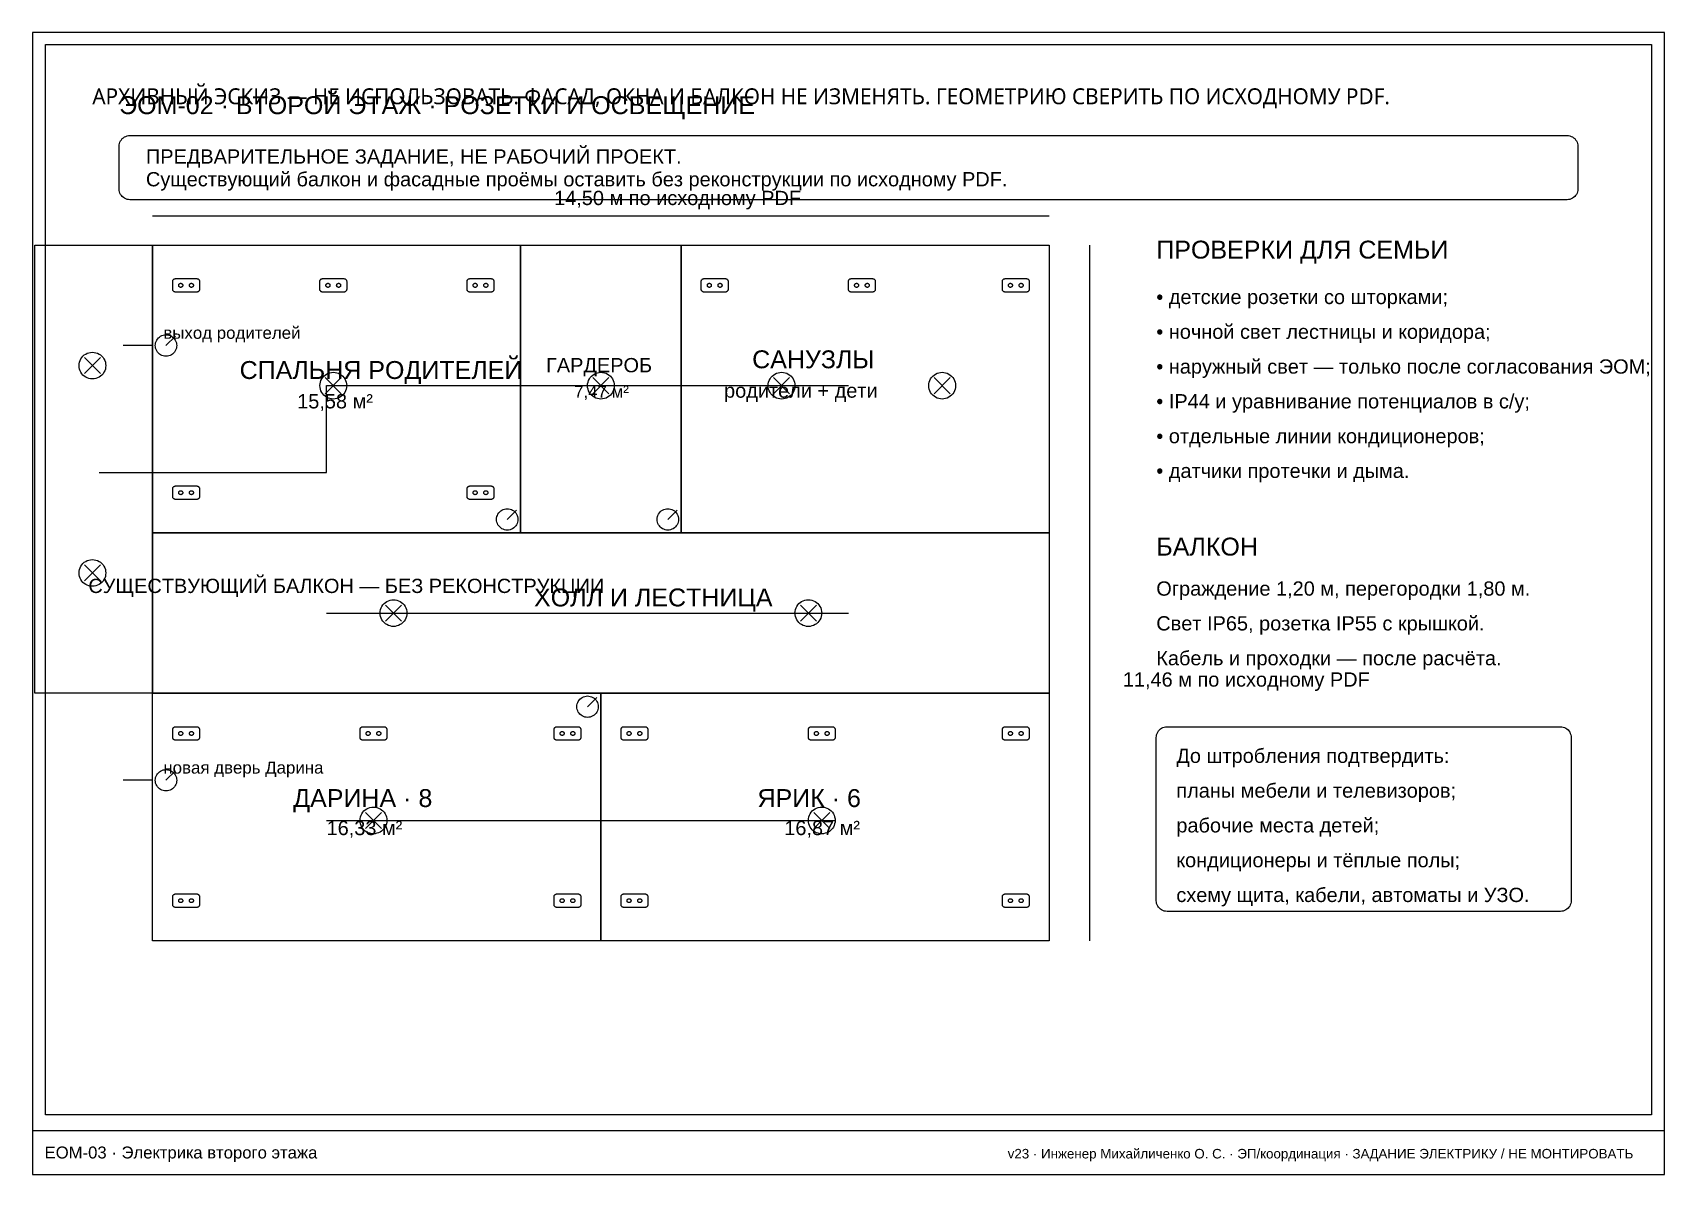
# Paper-space layout 'EOM-03' of a CAD drawing. Header units: millimetres. Extents: x 5 to 415, y 5 to 292.
import ezdxf

# ---------------------------------------------------------------- set-up
doc = ezdxf.new("R2010")
doc.units = ezdxf.units.MM
for name, color, linetype in [('A-DIMS', 1, 'Continuous'), ('A-FRAME', 7, 'Continuous'), ('A-NOTES', 30, 'Continuous'), ('A-OBJECT', 8, 'Continuous'), ('A-TEXT', 7, 'Continuous'), ('A-WALL', 7, 'Continuous')]:
    doc.layers.add(name, color=color, linetype=linetype)
doc.styles.add('ARIAL', font='arial.ttf')
doc.styles.add('OpenSans', font='OpenSans-Regular.ttf')

psp = doc.layouts.new('EOM-03')

# ---------------------------------------------------------------- texts
at = {"color": 1, "insert": (20, 278), "char_height": 4, "width": 370, "attachment_point": 1, "style": 'OpenSans'}
psp.add_mtext('АРХИВНЫЙ ЭСКИЗ — НЕ ИСПОЛЬЗОВАТЬ. ФАСАД, ОКНА И БАЛКОН НЕ ИЗМЕНЯТЬ. ГЕОМЕТРИЮ СВЕРИТЬ ПО ИСХОДНОМУ PDF.', dxfattribs=at)
at = {"layer": 'A-DIMS', "style": 'ARIAL'}
psp.add_text('v23 · Инженер Михайличенко О. С. · ЭП/координация · ЗАДАНИЕ ЭЛЕКТРИКУ / НЕ МОНТИРОВАТЬ', height=2.4, dxfattribs=at).set_placement((250, 9))
at = {"layer": 'A-TEXT', "style": 'ARIAL'}
for s, height, p in [('ЭОМ-02 · ВТОРОЙ ЭТАЖ · РОЗЕТКИ И ОСВЕЩЕНИЕ', 4.5, (26.74, 271.51)), ('ПРЕДВАРИТЕЛЬНОЕ ЗАДАНИЕ, НЕ РАБОЧИЙ ПРОЕКТ.', 3.5844, (33.47, 259.07)), ('Существующий балкон и фасадные проёмы оставить без реконструкции по исходному PDF.', 3.5844, (33.47, 253.36)), ('14,50 м по исходному PDF', 3.5844, (136.03, 248.65)), ('ПРОВЕРКИ ДЛЯ СЕМЬИ', 4.5, (287.34, 235.2)), ('• детские розетки со шторками;', 3.5844, (287.34, 223.77)), ('выход родителей', 3.033, (37.84, 215.03)), ('• ночной свет лестницы и коридора;', 3.5844, (287.34, 215.03)), ('СПАЛЬНЯ РОДИТЕЛЕЙ', 4.5, (57.01, 204.94)), ('ГАРДЕРОБ', 3.584, (134.01, 206.62)), ('САНУЗЛЫ', 4.5, (185.79, 207.63)), ('• наружный свет — только после согласования ЭОМ;', 3.5844, (287.34, 206.28)), ('15,58 м²', 3.584, (71.47, 197.54)), ('7,47 м²', 3.033, (141.07, 200.23)), ('родители + дети', 3.5844, (178.73, 200.23)), ('• IP44 и уравнивание потенциалов в с/у;', 3.5844, (287.34, 197.54)), ('• отдельные линии кондиционеров;', 3.5844, (287.34, 188.8)), ('• датчики протечки и дыма.', 3.5844, (287.34, 180.06)), ('БАЛКОН', 4.5, (287.34, 160.55)), ('СУЩЕСТВУЮЩИЙ БАЛКОН — БЕЗ РЕКОНСТРУКЦИИ', 3.5844, (19.01, 151.14)), ('ХОЛЛ И ЛЕСТНИЦА', 4.5, (130.98, 147.77)), ('Ограждение 1,20 м, перегородки 1,80 м.', 3.5844, (287.34, 150.47)), ('Свет IP65, розетка IP55 с крышкой.', 3.5844, (287.34, 141.72)), ('Кабель и проходки — после расчёта.', 3.5844, (287.34, 132.98)), ('11,46 м по исходному PDF', 3.5844, (278.93, 127.6)), ('До штробления подтвердить:', 3.5844, (292.38, 108.43)), ('новая дверь Дарина', 3.033, (37.84, 105.74)), ('планы мебели и телевизоров;', 3.5844, (292.38, 99.69)), ('ДАРИНА · 8', 4.5, (70.46, 97.34)), ('ЯРИК · 6', 4.5, (187.13, 97.34)), ('рабочие места детей;', 3.5844, (292.38, 90.95)), ('16,33 м²', 3.584, (78.86, 90.28)), ('16,87 м²', 3.584, (193.86, 90.28)), ('кондиционеры и тёплые полы;', 3.5844, (292.38, 82.21)), ('схему щита, кабели, автоматы и УЗО.', 3.5844, (292.38, 73.46)), ('EOM-03 · Электрика второго этажа', 3, (8, 9))]:
    psp.add_text(s, height=height, dxfattribs=at).set_placement(p)

# ---------------------------------------------------------------- linework, layer by layer
at = {"layer": 'A-DIMS'}
for points in [[(35.15, 245.96), (260.44, 245.96)], [(270.52, 238.56), (270.52, 63.71)]]:
    psp.add_lwpolyline(points, dxfattribs=at)
at = {"layer": 'A-FRAME'}
psp.add_line((5, 16), (415, 16), dxfattribs=at)
psp.add_lwpolyline([(5, 5), (415, 5), (415, 292), (5, 292)], close=True, dxfattribs=at)
at = {"layer": 'A-NOTES'}
for points in [[(29.43, 266.13), (390.57, 266.13), (390.92, 266.11), (391.26, 266.04), (391.6, 265.93), (391.91, 265.77), (392.2, 265.58), (392.47, 265.35), (392.7, 265.08), (392.9, 264.79), (393.05, 264.47), (393.16, 264.14), (393.23, 263.8), (393.26, 263.44), (393.26, 252.69), (393.23, 252.33), (393.16, 251.99), (393.05, 251.66), (392.9, 251.34), (392.7, 251.05), (392.47, 250.78), (392.2, 250.55), (391.91, 250.36), (391.6, 250.2), (391.26, 250.09), (390.92, 250.02), (390.57, 250), (29.43, 250), (29.08, 250.02), (28.74, 250.09), (28.4, 250.2), (28.09, 250.36), (27.8, 250.55), (27.53, 250.78), (27.3, 251.05), (27.1, 251.34), (26.95, 251.66), (26.84, 251.99), (26.77, 252.33), (26.74, 252.69), (26.74, 263.44), (26.77, 263.8), (26.84, 264.14), (26.95, 264.47), (27.1, 264.79), (27.3, 265.08), (27.53, 265.35), (27.8, 265.58), (28.09, 265.77), (28.4, 265.93), (28.74, 266.04), (29.08, 266.11), (29.43, 266.13), (29.43, 266.13)], [(290.03, 117.51), (388.88, 117.51), (389.24, 117.49), (389.58, 117.42), (389.91, 117.31), (390.23, 117.15), (390.52, 116.96), (390.79, 116.72), (391.02, 116.46), (391.21, 116.17), (391.37, 115.85), (391.48, 115.52), (391.55, 115.17), (391.57, 114.82), (391.57, 73.8), (391.55, 73.45), (391.48, 73.1), (391.37, 72.77), (391.21, 72.45), (391.02, 72.16), (390.79, 71.9), (390.52, 71.67), (390.23, 71.47), (389.91, 71.31), (389.58, 71.2), (389.24, 71.13), (388.88, 71.11), (290.03, 71.11), (289.68, 71.13), (289.33, 71.2), (289, 71.31), (288.68, 71.47), (288.39, 71.67), (288.13, 71.9), (287.89, 72.16), (287.7, 72.45), (287.54, 72.77), (287.43, 73.1), (287.36, 73.45), (287.34, 73.8), (287.34, 114.82), (287.36, 115.17), (287.43, 115.52), (287.54, 115.85), (287.7, 116.17), (287.89, 116.46), (288.13, 116.72), (288.39, 116.96), (288.68, 117.15), (289, 117.31), (289.33, 117.42), (289.68, 117.49), (290.03, 117.51), (290.03, 117.51)]]:
    psp.add_lwpolyline(points, close=True, dxfattribs=at)
at = {"layer": 'A-OBJECT'}
for points in [[(8.25, 289), (411.75, 289), (411.75, 20), (8.25, 20), (8.25, 289)], [(5.56, 238.56), (35.15, 238.56), (35.15, 125.92), (5.56, 125.92), (5.56, 238.56)], [(35.15, 238.56), (127.62, 238.56), (127.62, 166.27), (35.15, 166.27), (35.15, 238.56)], [(127.62, 238.56), (167.97, 238.56), (167.97, 166.27), (127.62, 166.27), (127.62, 238.56)], [(167.97, 238.56), (260.44, 238.56), (260.44, 166.27), (167.97, 166.27), (167.97, 238.56)], [(40.87, 230.16), (46.25, 230.16), (46.33, 230.15), (46.42, 230.13), (46.5, 230.11), (46.58, 230.07), (46.66, 230.02), (46.72, 229.96), (46.78, 229.89), (46.83, 229.82), (46.87, 229.74), (46.9, 229.66), (46.91, 229.57), (46.92, 229.48), (46.92, 227.47), (46.91, 227.38), (46.9, 227.29), (46.87, 227.21), (46.83, 227.13), (46.78, 227.06), (46.72, 226.99), (46.66, 226.93), (46.58, 226.88), (46.5, 226.84), (46.42, 226.82), (46.33, 226.8), (46.25, 226.79), (40.87, 226.79), (40.78, 226.8), (40.69, 226.82), (40.61, 226.84), (40.53, 226.88), (40.46, 226.93), (40.39, 226.99), (40.33, 227.06), (40.28, 227.13), (40.24, 227.21), (40.22, 227.29), (40.2, 227.38), (40.19, 227.47), (40.19, 229.48), (40.2, 229.57), (40.22, 229.66), (40.24, 229.74), (40.28, 229.82), (40.33, 229.89), (40.39, 229.96), (40.46, 230.02), (40.53, 230.07), (40.61, 230.11), (40.69, 230.13), (40.78, 230.15), (40.87, 230.16), (40.87, 230.16)], [(77.85, 230.16), (83.23, 230.16), (83.32, 230.15), (83.41, 230.13), (83.49, 230.11), (83.57, 230.07), (83.64, 230.02), (83.71, 229.96), (83.77, 229.89), (83.82, 229.82), (83.86, 229.74), (83.88, 229.66), (83.9, 229.57), (83.91, 229.48), (83.91, 227.47), (83.9, 227.38), (83.88, 227.29), (83.86, 227.21), (83.82, 227.13), (83.77, 227.06), (83.71, 226.99), (83.64, 226.93), (83.57, 226.88), (83.49, 226.84), (83.41, 226.82), (83.32, 226.8), (83.23, 226.79), (77.85, 226.79), (77.77, 226.8), (77.68, 226.82), (77.6, 226.84), (77.52, 226.88), (77.44, 226.93), (77.38, 226.99), (77.32, 227.06), (77.27, 227.13), (77.23, 227.21), (77.2, 227.29), (77.19, 227.38), (77.18, 227.47), (77.18, 229.48), (77.19, 229.57), (77.2, 229.66), (77.23, 229.74), (77.27, 229.82), (77.32, 229.89), (77.38, 229.96), (77.44, 230.02), (77.52, 230.07), (77.6, 230.11), (77.68, 230.13), (77.77, 230.15), (77.85, 230.16), (77.85, 230.16)], [(114.84, 230.16), (120.22, 230.16), (120.31, 230.15), (120.4, 230.13), (120.48, 230.11), (120.56, 230.07), (120.63, 230.02), (120.7, 229.96), (120.75, 229.89), (120.8, 229.82), (120.84, 229.74), (120.87, 229.66), (120.89, 229.57), (120.89, 229.48), (120.89, 227.47), (120.89, 227.38), (120.87, 227.29), (120.84, 227.21), (120.8, 227.13), (120.75, 227.06), (120.7, 226.99), (120.63, 226.93), (120.56, 226.88), (120.48, 226.84), (120.4, 226.82), (120.31, 226.8), (120.22, 226.79), (114.84, 226.79), (114.75, 226.8), (114.67, 226.82), (114.58, 226.84), (114.5, 226.88), (114.43, 226.93), (114.37, 226.99), (114.31, 227.06), (114.26, 227.13), (114.22, 227.21), (114.19, 227.29), (114.17, 227.38), (114.17, 227.47), (114.17, 229.48), (114.17, 229.57), (114.19, 229.66), (114.22, 229.74), (114.26, 229.82), (114.31, 229.89), (114.37, 229.96), (114.43, 230.02), (114.5, 230.07), (114.58, 230.11), (114.67, 230.13), (114.75, 230.15), (114.84, 230.16), (114.84, 230.16)], [(173.69, 230.16), (179.06, 230.16), (179.15, 230.15), (179.24, 230.13), (179.32, 230.11), (179.4, 230.07), (179.47, 230.02), (179.54, 229.96), (179.6, 229.89), (179.65, 229.82), (179.69, 229.74), (179.71, 229.66), (179.73, 229.57), (179.74, 229.48), (179.74, 227.47), (179.73, 227.38), (179.71, 227.29), (179.69, 227.21), (179.65, 227.13), (179.6, 227.06), (179.54, 226.99), (179.47, 226.93), (179.4, 226.88), (179.32, 226.84), (179.24, 226.82), (179.15, 226.8), (179.06, 226.79), (173.69, 226.79), (173.6, 226.8), (173.51, 226.82), (173.43, 226.84), (173.35, 226.88), (173.28, 226.93), (173.21, 226.99), (173.15, 227.06), (173.1, 227.13), (173.06, 227.21), (173.04, 227.29), (173.02, 227.38), (173.01, 227.47), (173.01, 229.48), (173.02, 229.57), (173.04, 229.66), (173.06, 229.74), (173.1, 229.82), (173.15, 229.89), (173.21, 229.96), (173.28, 230.02), (173.35, 230.07), (173.43, 230.11), (173.51, 230.13), (173.6, 230.15), (173.69, 230.16), (173.69, 230.16)], [(210.67, 230.16), (216.05, 230.16), (216.14, 230.15), (216.23, 230.13), (216.31, 230.11), (216.39, 230.07), (216.46, 230.02), (216.53, 229.96), (216.59, 229.89), (216.63, 229.82), (216.67, 229.74), (216.7, 229.66), (216.72, 229.57), (216.72, 229.48), (216.72, 227.47), (216.72, 227.38), (216.7, 227.29), (216.67, 227.21), (216.63, 227.13), (216.59, 227.06), (216.53, 226.99), (216.46, 226.93), (216.39, 226.88), (216.31, 226.84), (216.23, 226.82), (216.14, 226.8), (216.05, 226.79), (210.67, 226.79), (210.58, 226.8), (210.5, 226.82), (210.42, 226.84), (210.34, 226.88), (210.26, 226.93), (210.2, 226.99), (210.14, 227.06), (210.09, 227.13), (210.05, 227.21), (210.02, 227.29), (210.01, 227.38), (210, 227.47), (210, 229.48), (210.01, 229.57), (210.02, 229.66), (210.05, 229.74), (210.09, 229.82), (210.14, 229.89), (210.2, 229.96), (210.26, 230.02), (210.34, 230.07), (210.42, 230.11), (210.5, 230.13), (210.58, 230.15), (210.67, 230.16), (210.67, 230.16)], [(249.34, 230.16), (254.72, 230.16), (254.81, 230.15), (254.9, 230.13), (254.98, 230.11), (255.06, 230.07), (255.13, 230.02), (255.2, 229.96), (255.25, 229.89), (255.3, 229.82), (255.34, 229.74), (255.37, 229.66), (255.39, 229.57), (255.39, 229.48), (255.39, 227.47), (255.39, 227.38), (255.37, 227.29), (255.34, 227.21), (255.3, 227.13), (255.25, 227.06), (255.2, 226.99), (255.13, 226.93), (255.06, 226.88), (254.98, 226.84), (254.9, 226.82), (254.81, 226.8), (254.72, 226.79), (249.34, 226.79), (249.25, 226.8), (249.17, 226.82), (249.08, 226.84), (249, 226.88), (248.93, 226.93), (248.87, 226.99), (248.81, 227.06), (248.76, 227.13), (248.72, 227.21), (248.69, 227.29), (248.67, 227.38), (248.67, 227.47), (248.67, 229.48), (248.67, 229.57), (248.69, 229.66), (248.72, 229.74), (248.76, 229.82), (248.81, 229.89), (248.87, 229.96), (248.93, 230.02), (249, 230.07), (249.08, 230.11), (249.17, 230.13), (249.25, 230.15), (249.34, 230.16), (249.34, 230.16)], [(42.72, 228.47), (42.71, 228.41), (42.7, 228.34), (42.68, 228.28), (42.65, 228.22), (42.61, 228.17), (42.57, 228.12), (42.52, 228.07), (42.46, 228.04), (42.4, 228.01), (42.34, 227.99), (42.28, 227.97), (42.21, 227.97), (42.15, 227.97), (42.08, 227.99), (42.02, 228.01), (41.96, 228.04), (41.9, 228.07), (41.85, 228.12), (41.81, 228.17), (41.77, 228.22), (41.75, 228.28), (41.72, 228.34), (41.71, 228.41), (41.71, 228.47), (41.71, 228.54), (41.72, 228.61), (41.75, 228.67), (41.77, 228.73), (41.81, 228.78), (41.85, 228.83), (41.9, 228.88), (41.96, 228.91), (42.02, 228.94), (42.08, 228.96), (42.15, 228.98), (42.21, 228.98), (42.28, 228.98), (42.34, 228.96), (42.4, 228.94), (42.46, 228.91), (42.52, 228.88), (42.57, 228.83), (42.61, 228.78), (42.65, 228.73), (42.68, 228.67), (42.7, 228.61), (42.71, 228.54), (42.72, 228.47), (42.72, 228.47)], [(45.41, 228.47), (45.4, 228.41), (45.39, 228.34), (45.37, 228.28), (45.34, 228.22), (45.3, 228.17), (45.26, 228.12), (45.21, 228.07), (45.15, 228.04), (45.09, 228.01), (45.03, 227.99), (44.97, 227.97), (44.9, 227.97), (44.84, 227.97), (44.77, 227.99), (44.71, 228.01), (44.65, 228.04), (44.59, 228.07), (44.54, 228.12), (44.5, 228.17), (44.46, 228.22), (44.44, 228.28), (44.41, 228.34), (44.4, 228.41), (44.4, 228.47), (44.4, 228.54), (44.41, 228.61), (44.44, 228.67), (44.46, 228.73), (44.5, 228.78), (44.54, 228.83), (44.59, 228.88), (44.65, 228.91), (44.71, 228.94), (44.77, 228.96), (44.84, 228.98), (44.9, 228.98), (44.97, 228.98), (45.03, 228.96), (45.09, 228.94), (45.15, 228.91), (45.21, 228.88), (45.26, 228.83), (45.3, 228.78), (45.34, 228.73), (45.37, 228.67), (45.39, 228.61), (45.4, 228.54), (45.41, 228.47), (45.41, 228.47)], [(79.7, 228.47), (79.7, 228.41), (79.69, 228.34), (79.66, 228.28), (79.64, 228.22), (79.6, 228.17), (79.56, 228.12), (79.51, 228.07), (79.45, 228.04), (79.39, 228.01), (79.33, 227.99), (79.26, 227.97), (79.2, 227.97), (79.13, 227.97), (79.07, 227.99), (79.01, 228.01), (78.95, 228.04), (78.89, 228.07), (78.84, 228.12), (78.8, 228.17), (78.76, 228.22), (78.73, 228.28), (78.71, 228.34), (78.7, 228.41), (78.69, 228.47), (78.7, 228.54), (78.71, 228.61), (78.73, 228.67), (78.76, 228.73), (78.8, 228.78), (78.84, 228.83), (78.89, 228.88), (78.95, 228.91), (79.01, 228.94), (79.07, 228.96), (79.13, 228.98), (79.2, 228.98), (79.26, 228.98), (79.33, 228.96), (79.39, 228.94), (79.45, 228.91), (79.51, 228.88), (79.56, 228.83), (79.6, 228.78), (79.64, 228.73), (79.66, 228.67), (79.69, 228.61), (79.7, 228.54), (79.7, 228.47), (79.7, 228.47)], [(82.39, 228.47), (82.39, 228.41), (82.38, 228.34), (82.35, 228.28), (82.33, 228.22), (82.29, 228.17), (82.25, 228.12), (82.2, 228.07), (82.14, 228.04), (82.08, 228.01), (82.02, 227.99), (81.95, 227.97), (81.89, 227.97), (81.82, 227.97), (81.76, 227.99), (81.7, 228.01), (81.64, 228.04), (81.58, 228.07), (81.53, 228.12), (81.49, 228.17), (81.45, 228.22), (81.42, 228.28), (81.4, 228.34), (81.39, 228.41), (81.38, 228.47), (81.39, 228.54), (81.4, 228.61), (81.42, 228.67), (81.45, 228.73), (81.49, 228.78), (81.53, 228.83), (81.58, 228.88), (81.64, 228.91), (81.7, 228.94), (81.76, 228.96), (81.82, 228.98), (81.89, 228.98), (81.95, 228.98), (82.02, 228.96), (82.08, 228.94), (82.14, 228.91), (82.2, 228.88), (82.25, 228.83), (82.29, 228.78), (82.33, 228.73), (82.35, 228.67), (82.38, 228.61), (82.39, 228.54), (82.39, 228.47), (82.39, 228.47)], [(116.69, 228.47), (116.69, 228.41), (116.67, 228.34), (116.65, 228.28), (116.62, 228.22), (116.59, 228.17), (116.54, 228.12), (116.49, 228.07), (116.44, 228.04), (116.38, 228.01), (116.32, 227.99), (116.25, 227.97), (116.19, 227.97), (116.12, 227.97), (116.06, 227.99), (115.99, 228.01), (115.93, 228.04), (115.88, 228.07), (115.83, 228.12), (115.79, 228.17), (115.75, 228.22), (115.72, 228.28), (115.7, 228.34), (115.69, 228.41), (115.68, 228.47), (115.69, 228.54), (115.7, 228.61), (115.72, 228.67), (115.75, 228.73), (115.79, 228.78), (115.83, 228.83), (115.88, 228.88), (115.93, 228.91), (115.99, 228.94), (116.06, 228.96), (116.12, 228.98), (116.19, 228.98), (116.25, 228.98), (116.32, 228.96), (116.38, 228.94), (116.44, 228.91), (116.49, 228.88), (116.54, 228.83), (116.59, 228.78), (116.62, 228.73), (116.65, 228.67), (116.67, 228.61), (116.69, 228.54), (116.69, 228.47), (116.69, 228.47)], [(119.38, 228.47), (119.38, 228.41), (119.36, 228.34), (119.34, 228.28), (119.31, 228.22), (119.28, 228.17), (119.23, 228.12), (119.18, 228.07), (119.13, 228.04), (119.07, 228.01), (119.01, 227.99), (118.94, 227.97), (118.88, 227.97), (118.81, 227.97), (118.75, 227.99), (118.68, 228.01), (118.62, 228.04), (118.57, 228.07), (118.52, 228.12), (118.48, 228.17), (118.44, 228.22), (118.41, 228.28), (118.39, 228.34), (118.38, 228.41), (118.37, 228.47), (118.38, 228.54), (118.39, 228.61), (118.41, 228.67), (118.44, 228.73), (118.48, 228.78), (118.52, 228.83), (118.57, 228.88), (118.62, 228.91), (118.68, 228.94), (118.75, 228.96), (118.81, 228.98), (118.88, 228.98), (118.94, 228.98), (119.01, 228.96), (119.07, 228.94), (119.13, 228.91), (119.18, 228.88), (119.23, 228.83), (119.28, 228.78), (119.31, 228.73), (119.34, 228.67), (119.36, 228.61), (119.38, 228.54), (119.38, 228.47), (119.38, 228.47)], [(175.53, 228.47), (175.53, 228.41), (175.52, 228.34), (175.5, 228.28), (175.47, 228.22), (175.43, 228.17), (175.39, 228.12), (175.34, 228.07), (175.28, 228.04), (175.22, 228.01), (175.16, 227.99), (175.1, 227.97), (175.03, 227.97), (174.96, 227.97), (174.9, 227.99), (174.84, 228.01), (174.78, 228.04), (174.72, 228.07), (174.67, 228.12), (174.63, 228.17), (174.59, 228.22), (174.56, 228.28), (174.54, 228.34), (174.53, 228.41), (174.53, 228.47), (174.53, 228.54), (174.54, 228.61), (174.56, 228.67), (174.59, 228.73), (174.63, 228.78), (174.67, 228.83), (174.72, 228.88), (174.78, 228.91), (174.84, 228.94), (174.9, 228.96), (174.96, 228.98), (175.03, 228.98), (175.1, 228.98), (175.16, 228.96), (175.22, 228.94), (175.28, 228.91), (175.34, 228.88), (175.39, 228.83), (175.43, 228.78), (175.47, 228.73), (175.5, 228.67), (175.52, 228.61), (175.53, 228.54), (175.53, 228.47), (175.53, 228.47)], [(178.22, 228.47), (178.22, 228.41), (178.21, 228.34), (178.19, 228.28), (178.16, 228.22), (178.12, 228.17), (178.08, 228.12), (178.03, 228.07), (177.97, 228.04), (177.91, 228.01), (177.85, 227.99), (177.79, 227.97), (177.72, 227.97), (177.65, 227.97), (177.59, 227.99), (177.53, 228.01), (177.47, 228.04), (177.41, 228.07), (177.36, 228.12), (177.32, 228.17), (177.28, 228.22), (177.25, 228.28), (177.23, 228.34), (177.22, 228.41), (177.22, 228.47), (177.22, 228.54), (177.23, 228.61), (177.25, 228.67), (177.28, 228.73), (177.32, 228.78), (177.36, 228.83), (177.41, 228.88), (177.47, 228.91), (177.53, 228.94), (177.59, 228.96), (177.65, 228.98), (177.72, 228.98), (177.79, 228.98), (177.85, 228.96), (177.91, 228.94), (177.97, 228.91), (178.03, 228.88), (178.08, 228.83), (178.12, 228.78), (178.16, 228.73), (178.19, 228.67), (178.21, 228.61), (178.22, 228.54), (178.22, 228.47), (178.22, 228.47)], [(212.52, 228.47), (212.52, 228.41), (212.5, 228.34), (212.48, 228.28), (212.45, 228.22), (212.42, 228.17), (212.37, 228.12), (212.32, 228.07), (212.27, 228.04), (212.21, 228.01), (212.15, 227.99), (212.08, 227.97), (212.02, 227.97), (211.95, 227.97), (211.89, 227.99), (211.82, 228.01), (211.77, 228.04), (211.71, 228.07), (211.66, 228.12), (211.62, 228.17), (211.58, 228.22), (211.55, 228.28), (211.53, 228.34), (211.52, 228.41), (211.51, 228.47), (211.52, 228.54), (211.53, 228.61), (211.55, 228.67), (211.58, 228.73), (211.62, 228.78), (211.66, 228.83), (211.71, 228.88), (211.77, 228.91), (211.82, 228.94), (211.89, 228.96), (211.95, 228.98), (212.02, 228.98), (212.08, 228.98), (212.15, 228.96), (212.21, 228.94), (212.27, 228.91), (212.32, 228.88), (212.37, 228.83), (212.42, 228.78), (212.45, 228.73), (212.48, 228.67), (212.5, 228.61), (212.52, 228.54), (212.52, 228.47), (212.52, 228.47)], [(215.21, 228.47), (215.21, 228.41), (215.19, 228.34), (215.17, 228.28), (215.14, 228.22), (215.11, 228.17), (215.06, 228.12), (215.01, 228.07), (214.96, 228.04), (214.9, 228.01), (214.84, 227.99), (214.77, 227.97), (214.71, 227.97), (214.64, 227.97), (214.58, 227.99), (214.51, 228.01), (214.46, 228.04), (214.4, 228.07), (214.35, 228.12), (214.31, 228.17), (214.27, 228.22), (214.24, 228.28), (214.22, 228.34), (214.21, 228.41), (214.2, 228.47), (214.21, 228.54), (214.22, 228.61), (214.24, 228.67), (214.27, 228.73), (214.31, 228.78), (214.35, 228.83), (214.4, 228.88), (214.46, 228.91), (214.51, 228.94), (214.58, 228.96), (214.64, 228.98), (214.71, 228.98), (214.77, 228.98), (214.84, 228.96), (214.9, 228.94), (214.96, 228.91), (215.01, 228.88), (215.06, 228.83), (215.11, 228.78), (215.14, 228.73), (215.17, 228.67), (215.19, 228.61), (215.21, 228.54), (215.21, 228.47), (215.21, 228.47)], [(251.19, 228.47), (251.19, 228.41), (251.17, 228.34), (251.15, 228.28), (251.12, 228.22), (251.09, 228.17), (251.04, 228.12), (250.99, 228.07), (250.94, 228.04), (250.88, 228.01), (250.82, 227.99), (250.75, 227.97), (250.69, 227.97), (250.62, 227.97), (250.56, 227.99), (250.49, 228.01), (250.43, 228.04), (250.38, 228.07), (250.33, 228.12), (250.29, 228.17), (250.25, 228.22), (250.22, 228.28), (250.2, 228.34), (250.19, 228.41), (250.18, 228.47), (250.19, 228.54), (250.2, 228.61), (250.22, 228.67), (250.25, 228.73), (250.29, 228.78), (250.33, 228.83), (250.38, 228.88), (250.43, 228.91), (250.49, 228.94), (250.56, 228.96), (250.62, 228.98), (250.69, 228.98), (250.75, 228.98), (250.82, 228.96), (250.88, 228.94), (250.94, 228.91), (250.99, 228.88), (251.04, 228.83), (251.09, 228.78), (251.12, 228.73), (251.15, 228.67), (251.17, 228.61), (251.19, 228.54), (251.19, 228.47), (251.19, 228.47)], [(253.88, 228.47), (253.88, 228.41), (253.86, 228.34), (253.84, 228.28), (253.81, 228.22), (253.78, 228.17), (253.73, 228.12), (253.68, 228.07), (253.63, 228.04), (253.57, 228.01), (253.51, 227.99), (253.44, 227.97), (253.38, 227.97), (253.31, 227.97), (253.25, 227.99), (253.18, 228.01), (253.12, 228.04), (253.07, 228.07), (253.02, 228.12), (252.98, 228.17), (252.94, 228.22), (252.91, 228.28), (252.89, 228.34), (252.88, 228.41), (252.87, 228.47), (252.88, 228.54), (252.89, 228.61), (252.91, 228.67), (252.94, 228.73), (252.98, 228.78), (253.02, 228.83), (253.07, 228.88), (253.12, 228.91), (253.18, 228.94), (253.25, 228.96), (253.31, 228.98), (253.38, 228.98), (253.44, 228.98), (253.51, 228.96), (253.57, 228.94), (253.63, 228.91), (253.68, 228.88), (253.73, 228.83), (253.78, 228.78), (253.81, 228.73), (253.84, 228.67), (253.86, 228.61), (253.88, 228.54), (253.88, 228.47), (253.88, 228.47)], [(41.2, 213.34), (41.18, 212.99), (41.11, 212.65), (41, 212.31), (40.84, 212), (40.65, 211.71), (40.41, 211.44), (40.15, 211.21), (39.86, 211.01), (39.54, 210.86), (39.21, 210.75), (38.86, 210.68), (38.51, 210.65), (38.16, 210.68), (37.82, 210.75), (37.48, 210.86), (37.17, 211.01), (36.87, 211.21), (36.61, 211.44), (36.38, 211.71), (36.18, 212), (36.03, 212.31), (35.91, 212.65), (35.85, 212.99), (35.82, 213.34), (35.85, 213.69), (35.91, 214.04), (36.03, 214.37), (36.18, 214.69), (36.38, 214.98), (36.61, 215.25), (36.87, 215.48), (37.17, 215.67), (37.48, 215.83), (37.82, 215.94), (38.16, 216.01), (38.51, 216.03), (38.86, 216.01), (39.21, 215.94), (39.54, 215.83), (39.86, 215.67), (40.15, 215.48), (40.41, 215.25), (40.65, 214.98), (40.84, 214.69), (41, 214.37), (41.11, 214.04), (41.18, 213.69), (41.2, 213.34), (41.2, 213.34)], [(23.38, 208.3), (23.35, 207.86), (23.27, 207.43), (23.13, 207.01), (22.93, 206.62), (22.69, 206.25), (22.4, 205.92), (22.07, 205.63), (21.7, 205.39), (21.31, 205.19), (20.89, 205.05), (20.46, 204.97), (20.02, 204.94), (19.58, 204.97), (19.15, 205.05), (18.73, 205.19), (18.34, 205.39), (17.97, 205.63), (17.64, 205.92), (17.35, 206.25), (17.11, 206.62), (16.91, 207.01), (16.77, 207.43), (16.69, 207.86), (16.66, 208.3), (16.69, 208.74), (16.77, 209.17), (16.91, 209.59), (17.11, 209.98), (17.35, 210.35), (17.64, 210.68), (17.97, 210.97), (18.34, 211.21), (18.73, 211.41), (19.15, 211.55), (19.58, 211.63), (20.02, 211.66), (20.46, 211.63), (20.89, 211.55), (21.31, 211.41), (21.7, 211.21), (22.07, 210.97), (22.4, 210.68), (22.69, 210.35), (22.93, 209.98), (23.13, 209.59), (23.27, 209.17), (23.35, 208.74), (23.38, 208.3), (23.38, 208.3)], [(83.91, 203.26), (83.88, 202.82), (83.79, 202.39), (83.65, 201.97), (83.46, 201.57), (83.21, 201.21), (82.92, 200.88), (82.59, 200.59), (82.22, 200.34), (81.83, 200.15), (81.41, 200.01), (80.98, 199.92), (80.54, 199.89), (80.1, 199.92), (79.67, 200.01), (79.26, 200.15), (78.86, 200.34), (78.5, 200.59), (78.17, 200.88), (77.88, 201.21), (77.63, 201.57), (77.44, 201.97), (77.3, 202.39), (77.21, 202.82), (77.18, 203.26), (77.21, 203.7), (77.3, 204.13), (77.44, 204.54), (77.63, 204.94), (77.88, 205.3), (78.17, 205.63), (78.5, 205.92), (78.86, 206.17), (79.26, 206.36), (79.67, 206.5), (80.1, 206.59), (80.54, 206.62), (80.98, 206.59), (81.41, 206.5), (81.83, 206.36), (82.22, 206.17), (82.59, 205.92), (82.92, 205.63), (83.21, 205.3), (83.46, 204.94), (83.65, 204.54), (83.79, 204.13), (83.88, 203.7), (83.91, 203.26), (83.91, 203.26)], [(151.16, 203.26), (151.13, 202.82), (151.04, 202.39), (150.9, 201.97), (150.71, 201.57), (150.46, 201.21), (150.17, 200.88), (149.84, 200.59), (149.47, 200.34), (149.08, 200.15), (148.66, 200.01), (148.23, 199.92), (147.79, 199.89), (147.35, 199.92), (146.92, 200.01), (146.51, 200.15), (146.11, 200.34), (145.75, 200.59), (145.42, 200.88), (145.13, 201.21), (144.88, 201.57), (144.69, 201.97), (144.55, 202.39), (144.46, 202.82), (144.43, 203.26), (144.46, 203.7), (144.55, 204.13), (144.69, 204.54), (144.88, 204.94), (145.13, 205.3), (145.42, 205.63), (145.75, 205.92), (146.11, 206.17), (146.51, 206.36), (146.92, 206.5), (147.35, 206.59), (147.79, 206.62), (148.23, 206.59), (148.66, 206.5), (149.08, 206.36), (149.47, 206.17), (149.84, 205.92), (150.17, 205.63), (150.46, 205.3), (150.71, 204.94), (150.9, 204.54), (151.04, 204.13), (151.13, 203.7), (151.16, 203.26), (151.16, 203.26)], [(196.55, 203.26), (196.52, 202.82), (196.44, 202.39), (196.29, 201.97), (196.1, 201.57), (195.86, 201.21), (195.57, 200.88), (195.23, 200.59), (194.87, 200.34), (194.47, 200.15), (194.06, 200.01), (193.63, 199.92), (193.19, 199.89), (192.75, 199.92), (192.32, 200.01), (191.9, 200.15), (191.51, 200.34), (191.14, 200.59), (190.81, 200.88), (190.52, 201.21), (190.28, 201.57), (190.08, 201.97), (189.94, 202.39), (189.85, 202.82), (189.82, 203.26), (189.85, 203.7), (189.94, 204.13), (190.08, 204.54), (190.28, 204.94), (190.52, 205.3), (190.81, 205.63), (191.14, 205.92), (191.51, 206.17), (191.9, 206.36), (192.32, 206.5), (192.75, 206.59), (193.19, 206.62), (193.63, 206.59), (194.06, 206.5), (194.47, 206.36), (194.87, 206.17), (195.23, 205.92), (195.57, 205.63), (195.86, 205.3), (196.1, 204.94), (196.29, 204.54), (196.44, 204.13), (196.52, 203.7), (196.55, 203.26), (196.55, 203.26)], [(236.9, 203.26), (236.87, 202.82), (236.79, 202.39), (236.64, 201.97), (236.45, 201.57), (236.21, 201.21), (235.92, 200.88), (235.58, 200.59), (235.22, 200.34), (234.82, 200.15), (234.41, 200.01), (233.98, 199.92), (233.54, 199.89), (233.1, 199.92), (232.67, 200.01), (232.25, 200.15), (231.86, 200.34), (231.49, 200.59), (231.16, 200.88), (230.87, 201.21), (230.63, 201.57), (230.43, 201.97), (230.29, 202.39), (230.2, 202.82), (230.18, 203.26), (230.2, 203.7), (230.29, 204.13), (230.43, 204.54), (230.63, 204.94), (230.87, 205.3), (231.16, 205.63), (231.49, 205.92), (231.86, 206.17), (232.25, 206.36), (232.67, 206.5), (233.1, 206.59), (233.54, 206.62), (233.98, 206.59), (234.41, 206.5), (234.82, 206.36), (235.22, 206.17), (235.58, 205.92), (235.92, 205.63), (236.21, 205.3), (236.45, 204.94), (236.64, 204.54), (236.79, 204.13), (236.87, 203.7), (236.9, 203.26), (236.9, 203.26)], [(40.87, 178.04), (46.25, 178.04), (46.33, 178.03), (46.42, 178.01), (46.5, 177.99), (46.58, 177.95), (46.66, 177.9), (46.72, 177.84), (46.78, 177.77), (46.83, 177.7), (46.87, 177.62), (46.9, 177.54), (46.91, 177.45), (46.92, 177.37), (46.92, 175.35), (46.91, 175.26), (46.9, 175.17), (46.87, 175.09), (46.83, 175.01), (46.78, 174.94), (46.72, 174.87), (46.66, 174.81), (46.58, 174.77), (46.5, 174.73), (46.42, 174.7), (46.33, 174.68), (46.25, 174.68), (40.87, 174.68), (40.78, 174.68), (40.69, 174.7), (40.61, 174.73), (40.53, 174.77), (40.46, 174.81), (40.39, 174.87), (40.33, 174.94), (40.28, 175.01), (40.24, 175.09), (40.22, 175.17), (40.2, 175.26), (40.19, 175.35), (40.19, 177.37), (40.2, 177.45), (40.22, 177.54), (40.24, 177.62), (40.28, 177.7), (40.33, 177.77), (40.39, 177.84), (40.46, 177.9), (40.53, 177.95), (40.61, 177.99), (40.69, 178.01), (40.78, 178.03), (40.87, 178.04), (40.87, 178.04)], [(42.72, 176.36), (42.71, 176.29), (42.7, 176.23), (42.68, 176.16), (42.65, 176.1), (42.61, 176.05), (42.57, 176), (42.52, 175.96), (42.46, 175.92), (42.4, 175.89), (42.34, 175.87), (42.28, 175.86), (42.21, 175.85), (42.15, 175.86), (42.08, 175.87), (42.02, 175.89), (41.96, 175.92), (41.9, 175.96), (41.85, 176), (41.81, 176.05), (41.77, 176.1), (41.75, 176.16), (41.72, 176.23), (41.71, 176.29), (41.71, 176.36), (41.71, 176.42), (41.72, 176.49), (41.75, 176.55), (41.77, 176.61), (41.81, 176.66), (41.85, 176.71), (41.9, 176.76), (41.96, 176.79), (42.02, 176.82), (42.08, 176.84), (42.15, 176.86), (42.21, 176.86), (42.28, 176.86), (42.34, 176.84), (42.4, 176.82), (42.46, 176.79), (42.52, 176.76), (42.57, 176.71), (42.61, 176.66), (42.65, 176.61), (42.68, 176.55), (42.7, 176.49), (42.71, 176.42), (42.72, 176.36), (42.72, 176.36)], [(45.41, 176.36), (45.4, 176.29), (45.39, 176.23), (45.37, 176.16), (45.34, 176.1), (45.3, 176.05), (45.26, 176), (45.21, 175.96), (45.15, 175.92), (45.09, 175.89), (45.03, 175.87), (44.97, 175.86), (44.9, 175.85), (44.84, 175.86), (44.77, 175.87), (44.71, 175.89), (44.65, 175.92), (44.59, 175.96), (44.54, 176), (44.5, 176.05), (44.46, 176.1), (44.44, 176.16), (44.41, 176.23), (44.4, 176.29), (44.4, 176.36), (44.4, 176.42), (44.41, 176.49), (44.44, 176.55), (44.46, 176.61), (44.5, 176.66), (44.54, 176.71), (44.59, 176.76), (44.65, 176.79), (44.71, 176.82), (44.77, 176.84), (44.84, 176.86), (44.9, 176.86), (44.97, 176.86), (45.03, 176.84), (45.09, 176.82), (45.15, 176.79), (45.21, 176.76), (45.26, 176.71), (45.3, 176.66), (45.34, 176.61), (45.37, 176.55), (45.39, 176.49), (45.4, 176.42), (45.41, 176.36), (45.41, 176.36)], [(114.84, 178.04), (120.22, 178.04), (120.31, 178.03), (120.4, 178.01), (120.48, 177.99), (120.56, 177.95), (120.63, 177.9), (120.7, 177.84), (120.75, 177.77), (120.8, 177.7), (120.84, 177.62), (120.87, 177.54), (120.89, 177.45), (120.89, 177.37), (120.89, 175.35), (120.89, 175.26), (120.87, 175.17), (120.84, 175.09), (120.8, 175.01), (120.75, 174.94), (120.7, 174.87), (120.63, 174.81), (120.56, 174.77), (120.48, 174.73), (120.4, 174.7), (120.31, 174.68), (120.22, 174.68), (114.84, 174.68), (114.75, 174.68), (114.67, 174.7), (114.58, 174.73), (114.5, 174.77), (114.43, 174.81), (114.37, 174.87), (114.31, 174.94), (114.26, 175.01), (114.22, 175.09), (114.19, 175.17), (114.17, 175.26), (114.17, 175.35), (114.17, 177.37), (114.17, 177.45), (114.19, 177.54), (114.22, 177.62), (114.26, 177.7), (114.31, 177.77), (114.37, 177.84), (114.43, 177.9), (114.5, 177.95), (114.58, 177.99), (114.67, 178.01), (114.75, 178.03), (114.84, 178.04), (114.84, 178.04)], [(116.69, 176.36), (116.69, 176.29), (116.67, 176.23), (116.65, 176.16), (116.62, 176.1), (116.59, 176.05), (116.54, 176), (116.49, 175.96), (116.44, 175.92), (116.38, 175.89), (116.32, 175.87), (116.25, 175.86), (116.19, 175.85), (116.12, 175.86), (116.06, 175.87), (115.99, 175.89), (115.93, 175.92), (115.88, 175.96), (115.83, 176), (115.79, 176.05), (115.75, 176.1), (115.72, 176.16), (115.7, 176.23), (115.69, 176.29), (115.68, 176.36), (115.69, 176.42), (115.7, 176.49), (115.72, 176.55), (115.75, 176.61), (115.79, 176.66), (115.83, 176.71), (115.88, 176.76), (115.93, 176.79), (115.99, 176.82), (116.06, 176.84), (116.12, 176.86), (116.19, 176.86), (116.25, 176.86), (116.32, 176.84), (116.38, 176.82), (116.44, 176.79), (116.49, 176.76), (116.54, 176.71), (116.59, 176.66), (116.62, 176.61), (116.65, 176.55), (116.67, 176.49), (116.69, 176.42), (116.69, 176.36), (116.69, 176.36)], [(119.38, 176.36), (119.38, 176.29), (119.36, 176.23), (119.34, 176.16), (119.31, 176.1), (119.28, 176.05), (119.23, 176), (119.18, 175.96), (119.13, 175.92), (119.07, 175.89), (119.01, 175.87), (118.94, 175.86), (118.88, 175.85), (118.81, 175.86), (118.75, 175.87), (118.68, 175.89), (118.62, 175.92), (118.57, 175.96), (118.52, 176), (118.48, 176.05), (118.44, 176.1), (118.41, 176.16), (118.39, 176.23), (118.38, 176.29), (118.37, 176.36), (118.38, 176.42), (118.39, 176.49), (118.41, 176.55), (118.44, 176.61), (118.48, 176.66), (118.52, 176.71), (118.57, 176.76), (118.62, 176.79), (118.68, 176.82), (118.75, 176.84), (118.81, 176.86), (118.88, 176.86), (118.94, 176.86), (119.01, 176.84), (119.07, 176.82), (119.13, 176.79), (119.18, 176.76), (119.23, 176.71), (119.28, 176.66), (119.31, 176.61), (119.34, 176.55), (119.36, 176.49), (119.38, 176.42), (119.38, 176.36), (119.38, 176.36)], [(126.95, 169.63), (126.92, 169.28), (126.85, 168.94), (126.74, 168.6), (126.59, 168.29), (126.39, 167.99), (126.16, 167.73), (125.89, 167.5), (125.6, 167.3), (125.29, 167.15), (124.95, 167.03), (124.61, 166.96), (124.26, 166.94), (123.91, 166.96), (123.56, 167.03), (123.23, 167.15), (122.91, 167.3), (122.62, 167.5), (122.35, 167.73), (122.12, 167.99), (121.93, 168.29), (121.77, 168.6), (121.66, 168.94), (121.59, 169.28), (121.57, 169.63), (121.59, 169.98), (121.66, 170.33), (121.77, 170.66), (121.93, 170.98), (122.12, 171.27), (122.35, 171.53), (122.62, 171.77), (122.91, 171.96), (123.23, 172.12), (123.56, 172.23), (123.91, 172.3), (124.26, 172.32), (124.61, 172.3), (124.95, 172.23), (125.29, 172.12), (125.6, 171.96), (125.89, 171.77), (126.16, 171.53), (126.39, 171.27), (126.59, 170.98), (126.74, 170.66), (126.85, 170.33), (126.92, 169.98), (126.95, 169.63), (126.95, 169.63)], [(167.3, 169.63), (167.27, 169.28), (167.2, 168.94), (167.09, 168.6), (166.94, 168.29), (166.74, 167.99), (166.51, 167.73), (166.24, 167.5), (165.95, 167.3), (165.64, 167.15), (165.3, 167.03), (164.96, 166.96), (164.61, 166.94), (164.26, 166.96), (163.91, 167.03), (163.58, 167.15), (163.26, 167.3), (162.97, 167.5), (162.7, 167.73), (162.47, 167.99), (162.28, 168.29), (162.12, 168.6), (162.01, 168.94), (161.94, 169.28), (161.92, 169.63), (161.94, 169.98), (162.01, 170.33), (162.12, 170.66), (162.28, 170.98), (162.47, 171.27), (162.7, 171.53), (162.97, 171.77), (163.26, 171.96), (163.58, 172.12), (163.91, 172.23), (164.26, 172.3), (164.61, 172.32), (164.96, 172.3), (165.3, 172.23), (165.64, 172.12), (165.95, 171.96), (166.24, 171.77), (166.51, 171.53), (166.74, 171.27), (166.94, 170.98), (167.09, 170.66), (167.2, 170.33), (167.27, 169.98), (167.3, 169.63), (167.3, 169.63)], [(35.15, 166.27), (260.44, 166.27), (260.44, 125.92), (35.15, 125.92), (35.15, 166.27)], [(23.38, 156.18), (23.35, 155.74), (23.27, 155.31), (23.13, 154.89), (22.93, 154.5), (22.69, 154.13), (22.4, 153.8), (22.07, 153.51), (21.7, 153.27), (21.31, 153.07), (20.89, 152.93), (20.46, 152.85), (20.02, 152.82), (19.58, 152.85), (19.15, 152.93), (18.73, 153.07), (18.34, 153.27), (17.97, 153.51), (17.64, 153.8), (17.35, 154.13), (17.11, 154.5), (16.91, 154.89), (16.77, 155.31), (16.69, 155.74), (16.66, 156.18), (16.69, 156.62), (16.77, 157.05), (16.91, 157.47), (17.11, 157.86), (17.35, 158.23), (17.64, 158.56), (17.97, 158.85), (18.34, 159.09), (18.73, 159.29), (19.15, 159.43), (19.58, 159.51), (20.02, 159.54), (20.46, 159.51), (20.89, 159.43), (21.31, 159.29), (21.7, 159.09), (22.07, 158.85), (22.4, 158.56), (22.69, 158.23), (22.93, 157.86), (23.13, 157.47), (23.27, 157.05), (23.35, 156.62), (23.38, 156.18), (23.38, 156.18)], [(99.04, 146.09), (99.01, 145.65), (98.92, 145.22), (98.78, 144.81), (98.59, 144.41), (98.34, 144.05), (98.05, 143.72), (97.72, 143.43), (97.36, 143.18), (96.96, 142.99), (96.55, 142.85), (96.11, 142.76), (95.67, 142.73), (95.24, 142.76), (94.8, 142.85), (94.39, 142.99), (93.99, 143.18), (93.63, 143.43), (93.3, 143.72), (93.01, 144.05), (92.76, 144.41), (92.57, 144.81), (92.43, 145.22), (92.34, 145.65), (92.31, 146.09), (92.34, 146.53), (92.43, 146.96), (92.57, 147.38), (92.76, 147.77), (93.01, 148.14), (93.3, 148.47), (93.63, 148.76), (93.99, 149.01), (94.39, 149.2), (94.8, 149.34), (95.24, 149.43), (95.67, 149.46), (96.11, 149.43), (96.55, 149.34), (96.96, 149.2), (97.36, 149.01), (97.72, 148.76), (98.05, 148.47), (98.34, 148.14), (98.59, 147.77), (98.78, 147.38), (98.92, 146.96), (99.01, 146.53), (99.04, 146.09), (99.04, 146.09)], [(203.28, 146.09), (203.25, 145.65), (203.16, 145.22), (203.02, 144.81), (202.82, 144.41), (202.58, 144.05), (202.29, 143.72), (201.96, 143.43), (201.59, 143.18), (201.2, 142.99), (200.78, 142.85), (200.35, 142.76), (199.91, 142.73), (199.47, 142.76), (199.04, 142.85), (198.63, 142.99), (198.23, 143.18), (197.87, 143.43), (197.53, 143.72), (197.24, 144.05), (197, 144.41), (196.81, 144.81), (196.66, 145.22), (196.58, 145.65), (196.55, 146.09), (196.58, 146.53), (196.66, 146.96), (196.81, 147.38), (197, 147.77), (197.24, 148.14), (197.53, 148.47), (197.87, 148.76), (198.23, 149.01), (198.63, 149.2), (199.04, 149.34), (199.47, 149.43), (199.91, 149.46), (200.35, 149.43), (200.78, 149.34), (201.2, 149.2), (201.59, 149.01), (201.96, 148.76), (202.29, 148.47), (202.58, 148.14), (202.82, 147.77), (203.02, 147.38), (203.16, 146.96), (203.25, 146.53), (203.28, 146.09), (203.28, 146.09)], [(35.15, 125.92), (147.79, 125.92), (147.79, 63.71), (35.15, 63.71), (35.15, 125.92)], [(147.12, 122.56), (147.1, 122.21), (147.03, 121.86), (146.92, 121.53), (146.76, 121.21), (146.57, 120.92), (146.33, 120.65), (146.07, 120.42), (145.78, 120.23), (145.46, 120.07), (145.13, 119.96), (144.78, 119.89), (144.43, 119.87), (144.08, 119.89), (143.74, 119.96), (143.4, 120.07), (143.09, 120.23), (142.79, 120.42), (142.53, 120.65), (142.3, 120.92), (142.1, 121.21), (141.95, 121.53), (141.83, 121.86), (141.76, 122.21), (141.74, 122.56), (141.76, 122.91), (141.83, 123.25), (141.95, 123.59), (142.1, 123.9), (142.3, 124.19), (142.53, 124.46), (142.79, 124.69), (143.09, 124.89), (143.4, 125.04), (143.74, 125.15), (144.08, 125.22), (144.43, 125.25), (144.78, 125.22), (145.13, 125.15), (145.46, 125.04), (145.78, 124.89), (146.07, 124.69), (146.33, 124.46), (146.57, 124.19), (146.76, 123.9), (146.92, 123.59), (147.03, 123.25), (147.1, 122.91), (147.12, 122.56), (147.12, 122.56)], [(147.79, 125.92), (260.44, 125.92), (260.44, 63.71), (147.79, 63.71), (147.79, 125.92)], [(40.87, 117.51), (46.25, 117.51), (46.33, 117.51), (46.42, 117.49), (46.5, 117.46), (46.58, 117.42), (46.66, 117.37), (46.72, 117.32), (46.78, 117.25), (46.83, 117.18), (46.87, 117.1), (46.9, 117.01), (46.91, 116.93), (46.92, 116.84), (46.92, 114.82), (46.91, 114.73), (46.9, 114.65), (46.87, 114.57), (46.83, 114.49), (46.78, 114.41), (46.72, 114.35), (46.66, 114.29), (46.58, 114.24), (46.5, 114.2), (46.42, 114.17), (46.33, 114.16), (46.25, 114.15), (40.87, 114.15), (40.78, 114.16), (40.69, 114.17), (40.61, 114.2), (40.53, 114.24), (40.46, 114.29), (40.39, 114.35), (40.33, 114.41), (40.28, 114.49), (40.24, 114.57), (40.22, 114.65), (40.2, 114.73), (40.19, 114.82), (40.19, 116.84), (40.2, 116.93), (40.22, 117.01), (40.24, 117.1), (40.28, 117.18), (40.33, 117.25), (40.39, 117.32), (40.46, 117.37), (40.53, 117.42), (40.61, 117.46), (40.69, 117.49), (40.78, 117.51), (40.87, 117.51), (40.87, 117.51)], [(42.72, 115.83), (42.71, 115.77), (42.7, 115.7), (42.68, 115.64), (42.65, 115.58), (42.61, 115.52), (42.57, 115.47), (42.52, 115.43), (42.46, 115.39), (42.4, 115.37), (42.34, 115.34), (42.28, 115.33), (42.21, 115.33), (42.15, 115.33), (42.08, 115.34), (42.02, 115.37), (41.96, 115.39), (41.9, 115.43), (41.85, 115.47), (41.81, 115.52), (41.77, 115.58), (41.75, 115.64), (41.72, 115.7), (41.71, 115.77), (41.71, 115.83), (41.71, 115.9), (41.72, 115.96), (41.75, 116.02), (41.77, 116.08), (41.81, 116.14), (41.85, 116.19), (41.9, 116.23), (41.96, 116.27), (42.02, 116.3), (42.08, 116.32), (42.15, 116.33), (42.21, 116.34), (42.28, 116.33), (42.34, 116.32), (42.4, 116.3), (42.46, 116.27), (42.52, 116.23), (42.57, 116.19), (42.61, 116.14), (42.65, 116.08), (42.68, 116.02), (42.7, 115.96), (42.71, 115.9), (42.72, 115.83), (42.72, 115.83)], [(45.41, 115.83), (45.4, 115.77), (45.39, 115.7), (45.37, 115.64), (45.34, 115.58), (45.3, 115.52), (45.26, 115.47), (45.21, 115.43), (45.15, 115.39), (45.09, 115.37), (45.03, 115.34), (44.97, 115.33), (44.9, 115.33), (44.84, 115.33), (44.77, 115.34), (44.71, 115.37), (44.65, 115.39), (44.59, 115.43), (44.54, 115.47), (44.5, 115.52), (44.46, 115.58), (44.44, 115.64), (44.41, 115.7), (44.4, 115.77), (44.4, 115.83), (44.4, 115.9), (44.41, 115.96), (44.44, 116.02), (44.46, 116.08), (44.5, 116.14), (44.54, 116.19), (44.59, 116.23), (44.65, 116.27), (44.71, 116.3), (44.77, 116.32), (44.84, 116.33), (44.9, 116.34), (44.97, 116.33), (45.03, 116.32), (45.09, 116.3), (45.15, 116.27), (45.21, 116.23), (45.26, 116.19), (45.3, 116.14), (45.34, 116.08), (45.37, 116.02), (45.39, 115.96), (45.4, 115.9), (45.41, 115.83), (45.41, 115.83)], [(87.94, 117.51), (93.32, 117.51), (93.41, 117.51), (93.5, 117.49), (93.58, 117.46), (93.66, 117.42), (93.73, 117.37), (93.8, 117.32), (93.85, 117.25), (93.9, 117.18), (93.94, 117.1), (93.97, 117.01), (93.99, 116.93), (93.99, 116.84), (93.99, 114.82), (93.99, 114.73), (93.97, 114.65), (93.94, 114.57), (93.9, 114.49), (93.85, 114.41), (93.8, 114.35), (93.73, 114.29), (93.66, 114.24), (93.58, 114.2), (93.5, 114.17), (93.41, 114.16), (93.32, 114.15), (87.94, 114.15), (87.85, 114.16), (87.77, 114.17), (87.68, 114.2), (87.61, 114.24), (87.53, 114.29), (87.47, 114.35), (87.41, 114.41), (87.36, 114.49), (87.32, 114.57), (87.29, 114.65), (87.27, 114.73), (87.27, 114.82), (87.27, 116.84), (87.27, 116.93), (87.29, 117.01), (87.32, 117.1), (87.36, 117.18), (87.41, 117.25), (87.47, 117.32), (87.53, 117.37), (87.61, 117.42), (87.68, 117.46), (87.77, 117.49), (87.85, 117.51), (87.94, 117.51), (87.94, 117.51)], [(89.79, 115.83), (89.79, 115.77), (89.77, 115.7), (89.75, 115.64), (89.72, 115.58), (89.69, 115.52), (89.64, 115.47), (89.59, 115.43), (89.54, 115.39), (89.48, 115.37), (89.42, 115.34), (89.35, 115.33), (89.29, 115.33), (89.22, 115.33), (89.16, 115.34), (89.09, 115.37), (89.03, 115.39), (88.98, 115.43), (88.93, 115.47), (88.89, 115.52), (88.85, 115.58), (88.82, 115.64), (88.8, 115.7), (88.79, 115.77), (88.78, 115.83), (88.79, 115.9), (88.8, 115.96), (88.82, 116.02), (88.85, 116.08), (88.89, 116.14), (88.93, 116.19), (88.98, 116.23), (89.03, 116.27), (89.09, 116.3), (89.16, 116.32), (89.22, 116.33), (89.29, 116.34), (89.35, 116.33), (89.42, 116.32), (89.48, 116.3), (89.54, 116.27), (89.59, 116.23), (89.64, 116.19), (89.69, 116.14), (89.72, 116.08), (89.75, 116.02), (89.77, 115.96), (89.79, 115.9), (89.79, 115.83), (89.79, 115.83)], [(92.48, 115.83), (92.48, 115.77), (92.46, 115.7), (92.44, 115.64), (92.41, 115.58), (92.38, 115.52), (92.33, 115.47), (92.28, 115.43), (92.23, 115.39), (92.17, 115.37), (92.11, 115.34), (92.04, 115.33), (91.98, 115.33), (91.91, 115.33), (91.85, 115.34), (91.78, 115.37), (91.72, 115.39), (91.67, 115.43), (91.62, 115.47), (91.58, 115.52), (91.54, 115.58), (91.51, 115.64), (91.49, 115.7), (91.48, 115.77), (91.47, 115.83), (91.48, 115.9), (91.49, 115.96), (91.51, 116.02), (91.54, 116.08), (91.58, 116.14), (91.62, 116.19), (91.67, 116.23), (91.72, 116.27), (91.78, 116.3), (91.85, 116.32), (91.91, 116.33), (91.98, 116.34), (92.04, 116.33), (92.11, 116.32), (92.17, 116.3), (92.23, 116.27), (92.28, 116.23), (92.33, 116.19), (92.38, 116.14), (92.41, 116.08), (92.44, 116.02), (92.46, 115.96), (92.48, 115.9), (92.48, 115.83), (92.48, 115.83)], [(136.7, 117.51), (142.08, 117.51), (142.17, 117.51), (142.25, 117.49), (142.33, 117.46), (142.41, 117.42), (142.49, 117.37), (142.55, 117.32), (142.61, 117.25), (142.66, 117.18), (142.7, 117.1), (142.73, 117.01), (142.74, 116.93), (142.75, 116.84), (142.75, 114.82), (142.74, 114.73), (142.73, 114.65), (142.7, 114.57), (142.66, 114.49), (142.61, 114.41), (142.55, 114.35), (142.49, 114.29), (142.41, 114.24), (142.33, 114.2), (142.25, 114.17), (142.17, 114.16), (142.08, 114.15), (136.7, 114.15), (136.61, 114.16), (136.52, 114.17), (136.44, 114.2), (136.36, 114.24), (136.29, 114.29), (136.22, 114.35), (136.16, 114.41), (136.12, 114.49), (136.08, 114.57), (136.05, 114.65), (136.03, 114.73), (136.03, 114.82), (136.03, 116.84), (136.03, 116.93), (136.05, 117.01), (136.08, 117.1), (136.12, 117.18), (136.16, 117.25), (136.22, 117.32), (136.29, 117.37), (136.36, 117.42), (136.44, 117.46), (136.52, 117.49), (136.61, 117.51), (136.7, 117.51), (136.7, 117.51)], [(138.55, 115.83), (138.54, 115.77), (138.53, 115.7), (138.51, 115.64), (138.48, 115.58), (138.44, 115.52), (138.4, 115.47), (138.35, 115.43), (138.29, 115.39), (138.24, 115.37), (138.17, 115.34), (138.11, 115.33), (138.04, 115.33), (137.98, 115.33), (137.91, 115.34), (137.85, 115.37), (137.79, 115.39), (137.74, 115.43), (137.69, 115.47), (137.64, 115.52), (137.61, 115.58), (137.58, 115.64), (137.56, 115.7), (137.54, 115.77), (137.54, 115.83), (137.54, 115.9), (137.56, 115.96), (137.58, 116.02), (137.61, 116.08), (137.64, 116.14), (137.69, 116.19), (137.74, 116.23), (137.79, 116.27), (137.85, 116.3), (137.91, 116.32), (137.98, 116.33), (138.04, 116.34), (138.11, 116.33), (138.17, 116.32), (138.24, 116.3), (138.29, 116.27), (138.35, 116.23), (138.4, 116.19), (138.44, 116.14), (138.48, 116.08), (138.51, 116.02), (138.53, 115.96), (138.54, 115.9), (138.55, 115.83), (138.55, 115.83)], [(141.24, 115.83), (141.23, 115.77), (141.22, 115.7), (141.2, 115.64), (141.17, 115.58), (141.13, 115.52), (141.09, 115.47), (141.04, 115.43), (140.98, 115.39), (140.93, 115.37), (140.86, 115.34), (140.8, 115.33), (140.73, 115.33), (140.67, 115.33), (140.6, 115.34), (140.54, 115.37), (140.48, 115.39), (140.43, 115.43), (140.38, 115.47), (140.33, 115.52), (140.3, 115.58), (140.27, 115.64), (140.25, 115.7), (140.23, 115.77), (140.23, 115.83), (140.23, 115.9), (140.25, 115.96), (140.27, 116.02), (140.3, 116.08), (140.33, 116.14), (140.38, 116.19), (140.43, 116.23), (140.48, 116.27), (140.54, 116.3), (140.6, 116.32), (140.67, 116.33), (140.73, 116.34), (140.8, 116.33), (140.86, 116.32), (140.93, 116.3), (140.98, 116.27), (141.04, 116.23), (141.09, 116.19), (141.13, 116.14), (141.17, 116.08), (141.2, 116.02), (141.22, 115.96), (141.23, 115.9), (141.24, 115.83), (141.24, 115.83)], [(153.51, 117.51), (158.89, 117.51), (158.98, 117.51), (159.06, 117.49), (159.15, 117.46), (159.23, 117.42), (159.3, 117.37), (159.37, 117.32), (159.42, 117.25), (159.47, 117.18), (159.51, 117.1), (159.54, 117.01), (159.56, 116.93), (159.56, 116.84), (159.56, 114.82), (159.56, 114.73), (159.54, 114.65), (159.51, 114.57), (159.47, 114.49), (159.42, 114.41), (159.37, 114.35), (159.3, 114.29), (159.23, 114.24), (159.15, 114.2), (159.06, 114.17), (158.98, 114.16), (158.89, 114.15), (153.51, 114.15), (153.42, 114.16), (153.34, 114.17), (153.25, 114.2), (153.17, 114.24), (153.1, 114.29), (153.03, 114.35), (152.98, 114.41), (152.93, 114.49), (152.89, 114.57), (152.86, 114.65), (152.84, 114.73), (152.84, 114.82), (152.84, 116.84), (152.84, 116.93), (152.86, 117.01), (152.89, 117.1), (152.93, 117.18), (152.98, 117.25), (153.03, 117.32), (153.1, 117.37), (153.17, 117.42), (153.25, 117.46), (153.34, 117.49), (153.42, 117.51), (153.51, 117.51), (153.51, 117.51)], [(155.36, 115.83), (155.36, 115.77), (155.34, 115.7), (155.32, 115.64), (155.29, 115.58), (155.26, 115.52), (155.21, 115.47), (155.16, 115.43), (155.11, 115.39), (155.05, 115.37), (154.99, 115.34), (154.92, 115.33), (154.85, 115.33), (154.79, 115.33), (154.72, 115.34), (154.66, 115.37), (154.6, 115.39), (154.55, 115.43), (154.5, 115.47), (154.45, 115.52), (154.42, 115.58), (154.39, 115.64), (154.37, 115.7), (154.35, 115.77), (154.35, 115.83), (154.35, 115.9), (154.37, 115.96), (154.39, 116.02), (154.42, 116.08), (154.45, 116.14), (154.5, 116.19), (154.55, 116.23), (154.6, 116.27), (154.66, 116.3), (154.72, 116.32), (154.79, 116.33), (154.85, 116.34), (154.92, 116.33), (154.99, 116.32), (155.05, 116.3), (155.11, 116.27), (155.16, 116.23), (155.21, 116.19), (155.26, 116.14), (155.29, 116.08), (155.32, 116.02), (155.34, 115.96), (155.36, 115.9), (155.36, 115.83), (155.36, 115.83)], [(158.05, 115.83), (158.05, 115.77), (158.03, 115.7), (158.01, 115.64), (157.98, 115.58), (157.95, 115.52), (157.9, 115.47), (157.85, 115.43), (157.8, 115.39), (157.74, 115.37), (157.68, 115.34), (157.61, 115.33), (157.54, 115.33), (157.48, 115.33), (157.41, 115.34), (157.35, 115.37), (157.29, 115.39), (157.24, 115.43), (157.19, 115.47), (157.14, 115.52), (157.11, 115.58), (157.08, 115.64), (157.06, 115.7), (157.04, 115.77), (157.04, 115.83), (157.04, 115.9), (157.06, 115.96), (157.08, 116.02), (157.11, 116.08), (157.14, 116.14), (157.19, 116.19), (157.24, 116.23), (157.29, 116.27), (157.35, 116.3), (157.41, 116.32), (157.48, 116.33), (157.54, 116.34), (157.61, 116.33), (157.68, 116.32), (157.74, 116.3), (157.8, 116.27), (157.85, 116.23), (157.9, 116.19), (157.95, 116.14), (157.98, 116.08), (158.01, 116.02), (158.03, 115.96), (158.05, 115.9), (158.05, 115.83), (158.05, 115.83)], [(200.59, 117.51), (205.97, 117.51), (206.05, 117.51), (206.14, 117.49), (206.22, 117.46), (206.3, 117.42), (206.37, 117.37), (206.44, 117.32), (206.5, 117.25), (206.55, 117.18), (206.59, 117.1), (206.61, 117.01), (206.63, 116.93), (206.64, 116.84), (206.64, 114.82), (206.63, 114.73), (206.61, 114.65), (206.59, 114.57), (206.55, 114.49), (206.5, 114.41), (206.44, 114.35), (206.37, 114.29), (206.3, 114.24), (206.22, 114.2), (206.14, 114.17), (206.05, 114.16), (205.97, 114.15), (200.59, 114.15), (200.5, 114.16), (200.41, 114.17), (200.33, 114.2), (200.25, 114.24), (200.18, 114.29), (200.11, 114.35), (200.05, 114.41), (200, 114.49), (199.96, 114.57), (199.94, 114.65), (199.92, 114.73), (199.91, 114.82), (199.91, 116.84), (199.92, 116.93), (199.94, 117.01), (199.96, 117.1), (200, 117.18), (200.05, 117.25), (200.11, 117.32), (200.18, 117.37), (200.25, 117.42), (200.33, 117.46), (200.41, 117.49), (200.5, 117.51), (200.59, 117.51), (200.59, 117.51)], [(202.43, 115.83), (202.43, 115.77), (202.42, 115.7), (202.4, 115.64), (202.37, 115.58), (202.33, 115.52), (202.29, 115.47), (202.24, 115.43), (202.18, 115.39), (202.12, 115.37), (202.06, 115.34), (202, 115.33), (201.93, 115.33), (201.86, 115.33), (201.8, 115.34), (201.74, 115.37), (201.68, 115.39), (201.62, 115.43), (201.57, 115.47), (201.53, 115.52), (201.49, 115.58), (201.46, 115.64), (201.44, 115.7), (201.43, 115.77), (201.43, 115.83), (201.43, 115.9), (201.44, 115.96), (201.46, 116.02), (201.49, 116.08), (201.53, 116.14), (201.57, 116.19), (201.62, 116.23), (201.68, 116.27), (201.74, 116.3), (201.8, 116.32), (201.86, 116.33), (201.93, 116.34), (202, 116.33), (202.06, 116.32), (202.12, 116.3), (202.18, 116.27), (202.24, 116.23), (202.29, 116.19), (202.33, 116.14), (202.37, 116.08), (202.4, 116.02), (202.42, 115.96), (202.43, 115.9), (202.43, 115.83), (202.43, 115.83)], [(205.12, 115.83), (205.12, 115.77), (205.11, 115.7), (205.09, 115.64), (205.06, 115.58), (205.02, 115.52), (204.98, 115.47), (204.93, 115.43), (204.87, 115.39), (204.81, 115.37), (204.75, 115.34), (204.69, 115.33), (204.62, 115.33), (204.55, 115.33), (204.49, 115.34), (204.43, 115.37), (204.37, 115.39), (204.31, 115.43), (204.26, 115.47), (204.22, 115.52), (204.18, 115.58), (204.15, 115.64), (204.13, 115.7), (204.12, 115.77), (204.12, 115.83), (204.12, 115.9), (204.13, 115.96), (204.15, 116.02), (204.18, 116.08), (204.22, 116.14), (204.26, 116.19), (204.31, 116.23), (204.37, 116.27), (204.43, 116.3), (204.49, 116.32), (204.55, 116.33), (204.62, 116.34), (204.69, 116.33), (204.75, 116.32), (204.81, 116.3), (204.87, 116.27), (204.93, 116.23), (204.98, 116.19), (205.02, 116.14), (205.06, 116.08), (205.09, 116.02), (205.11, 115.96), (205.12, 115.9), (205.12, 115.83), (205.12, 115.83)], [(249.34, 117.51), (254.72, 117.51), (254.81, 117.51), (254.9, 117.49), (254.98, 117.46), (255.06, 117.42), (255.13, 117.37), (255.2, 117.32), (255.25, 117.25), (255.3, 117.18), (255.34, 117.1), (255.37, 117.01), (255.39, 116.93), (255.39, 116.84), (255.39, 114.82), (255.39, 114.73), (255.37, 114.65), (255.34, 114.57), (255.3, 114.49), (255.25, 114.41), (255.2, 114.35), (255.13, 114.29), (255.06, 114.24), (254.98, 114.2), (254.9, 114.17), (254.81, 114.16), (254.72, 114.15), (249.34, 114.15), (249.25, 114.16), (249.17, 114.17), (249.08, 114.2), (249, 114.24), (248.93, 114.29), (248.87, 114.35), (248.81, 114.41), (248.76, 114.49), (248.72, 114.57), (248.69, 114.65), (248.67, 114.73), (248.67, 114.82), (248.67, 116.84), (248.67, 116.93), (248.69, 117.01), (248.72, 117.1), (248.76, 117.18), (248.81, 117.25), (248.87, 117.32), (248.93, 117.37), (249, 117.42), (249.08, 117.46), (249.17, 117.49), (249.25, 117.51), (249.34, 117.51), (249.34, 117.51)], [(251.19, 115.83), (251.19, 115.77), (251.17, 115.7), (251.15, 115.64), (251.12, 115.58), (251.09, 115.52), (251.04, 115.47), (250.99, 115.43), (250.94, 115.39), (250.88, 115.37), (250.82, 115.34), (250.75, 115.33), (250.69, 115.33), (250.62, 115.33), (250.56, 115.34), (250.49, 115.37), (250.43, 115.39), (250.38, 115.43), (250.33, 115.47), (250.29, 115.52), (250.25, 115.58), (250.22, 115.64), (250.2, 115.7), (250.19, 115.77), (250.18, 115.83), (250.19, 115.9), (250.2, 115.96), (250.22, 116.02), (250.25, 116.08), (250.29, 116.14), (250.33, 116.19), (250.38, 116.23), (250.43, 116.27), (250.49, 116.3), (250.56, 116.32), (250.62, 116.33), (250.69, 116.34), (250.75, 116.33), (250.82, 116.32), (250.88, 116.3), (250.94, 116.27), (250.99, 116.23), (251.04, 116.19), (251.09, 116.14), (251.12, 116.08), (251.15, 116.02), (251.17, 115.96), (251.19, 115.9), (251.19, 115.83), (251.19, 115.83)], [(253.88, 115.83), (253.88, 115.77), (253.86, 115.7), (253.84, 115.64), (253.81, 115.58), (253.78, 115.52), (253.73, 115.47), (253.68, 115.43), (253.63, 115.39), (253.57, 115.37), (253.51, 115.34), (253.44, 115.33), (253.38, 115.33), (253.31, 115.33), (253.25, 115.34), (253.18, 115.37), (253.12, 115.39), (253.07, 115.43), (253.02, 115.47), (252.98, 115.52), (252.94, 115.58), (252.91, 115.64), (252.89, 115.7), (252.88, 115.77), (252.87, 115.83), (252.88, 115.9), (252.89, 115.96), (252.91, 116.02), (252.94, 116.08), (252.98, 116.14), (253.02, 116.19), (253.07, 116.23), (253.12, 116.27), (253.18, 116.3), (253.25, 116.32), (253.31, 116.33), (253.38, 116.34), (253.44, 116.33), (253.51, 116.32), (253.57, 116.3), (253.63, 116.27), (253.68, 116.23), (253.73, 116.19), (253.78, 116.14), (253.81, 116.08), (253.84, 116.02), (253.86, 115.96), (253.88, 115.9), (253.88, 115.83), (253.88, 115.83)], [(41.2, 104.06), (41.18, 103.71), (41.11, 103.37), (41, 103.03), (40.84, 102.72), (40.65, 102.42), (40.41, 102.16), (40.15, 101.93), (39.86, 101.73), (39.54, 101.58), (39.21, 101.46), (38.86, 101.4), (38.51, 101.37), (38.16, 101.4), (37.82, 101.46), (37.48, 101.58), (37.17, 101.73), (36.87, 101.93), (36.61, 102.16), (36.38, 102.42), (36.18, 102.72), (36.03, 103.03), (35.91, 103.37), (35.85, 103.71), (35.82, 104.06), (35.85, 104.41), (35.91, 104.76), (36.03, 105.09), (36.18, 105.41), (36.38, 105.7), (36.61, 105.96), (36.87, 106.2), (37.17, 106.39), (37.48, 106.55), (37.82, 106.66), (38.16, 106.73), (38.51, 106.75), (38.86, 106.73), (39.21, 106.66), (39.54, 106.55), (39.86, 106.39), (40.15, 106.2), (40.41, 105.96), (40.65, 105.7), (40.84, 105.41), (41, 105.09), (41.11, 104.76), (41.18, 104.41), (41.2, 104.06), (41.2, 104.06)], [(93.99, 93.97), (93.96, 93.54), (93.88, 93.1), (93.74, 92.69), (93.54, 92.29), (93.3, 91.93), (93.01, 91.6), (92.68, 91.31), (92.31, 91.06), (91.92, 90.87), (91.5, 90.73), (91.07, 90.64), (90.63, 90.61), (90.19, 90.64), (89.76, 90.73), (89.34, 90.87), (88.95, 91.06), (88.58, 91.31), (88.25, 91.6), (87.96, 91.93), (87.72, 92.29), (87.52, 92.69), (87.38, 93.1), (87.3, 93.54), (87.27, 93.97), (87.3, 94.41), (87.38, 94.85), (87.52, 95.26), (87.72, 95.66), (87.96, 96.02), (88.25, 96.35), (88.58, 96.64), (88.95, 96.89), (89.34, 97.08), (89.76, 97.22), (90.19, 97.31), (90.63, 97.34), (91.07, 97.31), (91.5, 97.22), (91.92, 97.08), (92.31, 96.89), (92.68, 96.64), (93.01, 96.35), (93.3, 96.02), (93.54, 95.66), (93.74, 95.26), (93.88, 94.85), (93.96, 94.41), (93.99, 93.97), (93.99, 93.97)], [(206.64, 93.97), (206.61, 93.54), (206.52, 93.1), (206.38, 92.69), (206.19, 92.29), (205.94, 91.93), (205.65, 91.6), (205.32, 91.31), (204.96, 91.06), (204.56, 90.87), (204.15, 90.73), (203.71, 90.64), (203.28, 90.61), (202.84, 90.64), (202.4, 90.73), (201.99, 90.87), (201.59, 91.06), (201.23, 91.31), (200.9, 91.6), (200.61, 91.93), (200.36, 92.29), (200.17, 92.69), (200.03, 93.1), (199.94, 93.54), (199.91, 93.97), (199.94, 94.41), (200.03, 94.85), (200.17, 95.26), (200.36, 95.66), (200.61, 96.02), (200.9, 96.35), (201.23, 96.64), (201.59, 96.89), (201.99, 97.08), (202.4, 97.22), (202.84, 97.31), (203.28, 97.34), (203.71, 97.31), (204.15, 97.22), (204.56, 97.08), (204.96, 96.89), (205.32, 96.64), (205.65, 96.35), (205.94, 96.02), (206.19, 95.66), (206.38, 95.26), (206.52, 94.85), (206.61, 94.41), (206.64, 93.97), (206.64, 93.97)], [(40.87, 75.48), (46.25, 75.48), (46.33, 75.48), (46.42, 75.46), (46.5, 75.43), (46.58, 75.39), (46.66, 75.34), (46.72, 75.28), (46.78, 75.22), (46.83, 75.14), (46.87, 75.07), (46.9, 74.98), (46.91, 74.9), (46.92, 74.81), (46.92, 72.79), (46.91, 72.7), (46.9, 72.62), (46.87, 72.53), (46.83, 72.45), (46.78, 72.38), (46.72, 72.32), (46.66, 72.26), (46.58, 72.21), (46.5, 72.17), (46.42, 72.14), (46.33, 72.12), (46.25, 72.12), (40.87, 72.12), (40.78, 72.12), (40.69, 72.14), (40.61, 72.17), (40.53, 72.21), (40.46, 72.26), (40.39, 72.32), (40.33, 72.38), (40.28, 72.45), (40.24, 72.53), (40.22, 72.62), (40.2, 72.7), (40.19, 72.79), (40.19, 74.81), (40.2, 74.9), (40.22, 74.98), (40.24, 75.07), (40.28, 75.14), (40.33, 75.22), (40.39, 75.28), (40.46, 75.34), (40.53, 75.39), (40.61, 75.43), (40.69, 75.46), (40.78, 75.48), (40.87, 75.48), (40.87, 75.48)], [(42.72, 73.8), (42.71, 73.73), (42.7, 73.67), (42.68, 73.61), (42.65, 73.55), (42.61, 73.49), (42.57, 73.44), (42.52, 73.4), (42.46, 73.36), (42.4, 73.33), (42.34, 73.31), (42.28, 73.3), (42.21, 73.3), (42.15, 73.3), (42.08, 73.31), (42.02, 73.33), (41.96, 73.36), (41.9, 73.4), (41.85, 73.44), (41.81, 73.49), (41.77, 73.55), (41.75, 73.61), (41.72, 73.67), (41.71, 73.73), (41.71, 73.8), (41.71, 73.87), (41.72, 73.93), (41.75, 73.99), (41.77, 74.05), (41.81, 74.11), (41.85, 74.16), (41.9, 74.2), (41.96, 74.24), (42.02, 74.27), (42.08, 74.29), (42.15, 74.3), (42.21, 74.3), (42.28, 74.3), (42.34, 74.29), (42.4, 74.27), (42.46, 74.24), (42.52, 74.2), (42.57, 74.16), (42.61, 74.11), (42.65, 74.05), (42.68, 73.99), (42.7, 73.93), (42.71, 73.87), (42.72, 73.8), (42.72, 73.8)], [(45.41, 73.8), (45.4, 73.73), (45.39, 73.67), (45.37, 73.61), (45.34, 73.55), (45.3, 73.49), (45.26, 73.44), (45.21, 73.4), (45.15, 73.36), (45.09, 73.33), (45.03, 73.31), (44.97, 73.3), (44.9, 73.3), (44.84, 73.3), (44.77, 73.31), (44.71, 73.33), (44.65, 73.36), (44.59, 73.4), (44.54, 73.44), (44.5, 73.49), (44.46, 73.55), (44.44, 73.61), (44.41, 73.67), (44.4, 73.73), (44.4, 73.8), (44.4, 73.87), (44.41, 73.93), (44.44, 73.99), (44.46, 74.05), (44.5, 74.11), (44.54, 74.16), (44.59, 74.2), (44.65, 74.24), (44.71, 74.27), (44.77, 74.29), (44.84, 74.3), (44.9, 74.3), (44.97, 74.3), (45.03, 74.29), (45.09, 74.27), (45.15, 74.24), (45.21, 74.2), (45.26, 74.16), (45.3, 74.11), (45.34, 74.05), (45.37, 73.99), (45.39, 73.93), (45.4, 73.87), (45.41, 73.8), (45.41, 73.8)], [(136.7, 75.48), (142.08, 75.48), (142.17, 75.48), (142.25, 75.46), (142.33, 75.43), (142.41, 75.39), (142.49, 75.34), (142.55, 75.28), (142.61, 75.22), (142.66, 75.14), (142.7, 75.07), (142.73, 74.98), (142.74, 74.9), (142.75, 74.81), (142.75, 72.79), (142.74, 72.7), (142.73, 72.62), (142.7, 72.53), (142.66, 72.45), (142.61, 72.38), (142.55, 72.32), (142.49, 72.26), (142.41, 72.21), (142.33, 72.17), (142.25, 72.14), (142.17, 72.12), (142.08, 72.12), (136.7, 72.12), (136.61, 72.12), (136.52, 72.14), (136.44, 72.17), (136.36, 72.21), (136.29, 72.26), (136.22, 72.32), (136.16, 72.38), (136.12, 72.45), (136.08, 72.53), (136.05, 72.62), (136.03, 72.7), (136.03, 72.79), (136.03, 74.81), (136.03, 74.9), (136.05, 74.98), (136.08, 75.07), (136.12, 75.14), (136.16, 75.22), (136.22, 75.28), (136.29, 75.34), (136.36, 75.39), (136.44, 75.43), (136.52, 75.46), (136.61, 75.48), (136.7, 75.48), (136.7, 75.48)], [(138.55, 73.8), (138.54, 73.73), (138.53, 73.67), (138.51, 73.61), (138.48, 73.55), (138.44, 73.49), (138.4, 73.44), (138.35, 73.4), (138.29, 73.36), (138.24, 73.33), (138.17, 73.31), (138.11, 73.3), (138.04, 73.3), (137.98, 73.3), (137.91, 73.31), (137.85, 73.33), (137.79, 73.36), (137.74, 73.4), (137.69, 73.44), (137.64, 73.49), (137.61, 73.55), (137.58, 73.61), (137.56, 73.67), (137.54, 73.73), (137.54, 73.8), (137.54, 73.87), (137.56, 73.93), (137.58, 73.99), (137.61, 74.05), (137.64, 74.11), (137.69, 74.16), (137.74, 74.2), (137.79, 74.24), (137.85, 74.27), (137.91, 74.29), (137.98, 74.3), (138.04, 74.3), (138.11, 74.3), (138.17, 74.29), (138.24, 74.27), (138.29, 74.24), (138.35, 74.2), (138.4, 74.16), (138.44, 74.11), (138.48, 74.05), (138.51, 73.99), (138.53, 73.93), (138.54, 73.87), (138.55, 73.8), (138.55, 73.8)], [(141.24, 73.8), (141.23, 73.73), (141.22, 73.67), (141.2, 73.61), (141.17, 73.55), (141.13, 73.49), (141.09, 73.44), (141.04, 73.4), (140.98, 73.36), (140.93, 73.33), (140.86, 73.31), (140.8, 73.3), (140.73, 73.3), (140.67, 73.3), (140.6, 73.31), (140.54, 73.33), (140.48, 73.36), (140.43, 73.4), (140.38, 73.44), (140.33, 73.49), (140.3, 73.55), (140.27, 73.61), (140.25, 73.67), (140.23, 73.73), (140.23, 73.8), (140.23, 73.87), (140.25, 73.93), (140.27, 73.99), (140.3, 74.05), (140.33, 74.11), (140.38, 74.16), (140.43, 74.2), (140.48, 74.24), (140.54, 74.27), (140.6, 74.29), (140.67, 74.3), (140.73, 74.3), (140.8, 74.3), (140.86, 74.29), (140.93, 74.27), (140.98, 74.24), (141.04, 74.2), (141.09, 74.16), (141.13, 74.11), (141.17, 74.05), (141.2, 73.99), (141.22, 73.93), (141.23, 73.87), (141.24, 73.8), (141.24, 73.8)], [(153.51, 75.48), (158.89, 75.48), (158.98, 75.48), (159.06, 75.46), (159.15, 75.43), (159.23, 75.39), (159.3, 75.34), (159.37, 75.28), (159.42, 75.22), (159.47, 75.14), (159.51, 75.07), (159.54, 74.98), (159.56, 74.9), (159.56, 74.81), (159.56, 72.79), (159.56, 72.7), (159.54, 72.62), (159.51, 72.53), (159.47, 72.45), (159.42, 72.38), (159.37, 72.32), (159.3, 72.26), (159.23, 72.21), (159.15, 72.17), (159.06, 72.14), (158.98, 72.12), (158.89, 72.12), (153.51, 72.12), (153.42, 72.12), (153.34, 72.14), (153.25, 72.17), (153.17, 72.21), (153.1, 72.26), (153.03, 72.32), (152.98, 72.38), (152.93, 72.45), (152.89, 72.53), (152.86, 72.62), (152.84, 72.7), (152.84, 72.79), (152.84, 74.81), (152.84, 74.9), (152.86, 74.98), (152.89, 75.07), (152.93, 75.14), (152.98, 75.22), (153.03, 75.28), (153.1, 75.34), (153.17, 75.39), (153.25, 75.43), (153.34, 75.46), (153.42, 75.48), (153.51, 75.48), (153.51, 75.48)], [(155.36, 73.8), (155.36, 73.73), (155.34, 73.67), (155.32, 73.61), (155.29, 73.55), (155.26, 73.49), (155.21, 73.44), (155.16, 73.4), (155.11, 73.36), (155.05, 73.33), (154.99, 73.31), (154.92, 73.3), (154.85, 73.3), (154.79, 73.3), (154.72, 73.31), (154.66, 73.33), (154.6, 73.36), (154.55, 73.4), (154.5, 73.44), (154.45, 73.49), (154.42, 73.55), (154.39, 73.61), (154.37, 73.67), (154.35, 73.73), (154.35, 73.8), (154.35, 73.87), (154.37, 73.93), (154.39, 73.99), (154.42, 74.05), (154.45, 74.11), (154.5, 74.16), (154.55, 74.2), (154.6, 74.24), (154.66, 74.27), (154.72, 74.29), (154.79, 74.3), (154.85, 74.3), (154.92, 74.3), (154.99, 74.29), (155.05, 74.27), (155.11, 74.24), (155.16, 74.2), (155.21, 74.16), (155.26, 74.11), (155.29, 74.05), (155.32, 73.99), (155.34, 73.93), (155.36, 73.87), (155.36, 73.8), (155.36, 73.8)], [(158.05, 73.8), (158.05, 73.73), (158.03, 73.67), (158.01, 73.61), (157.98, 73.55), (157.95, 73.49), (157.9, 73.44), (157.85, 73.4), (157.8, 73.36), (157.74, 73.33), (157.68, 73.31), (157.61, 73.3), (157.54, 73.3), (157.48, 73.3), (157.41, 73.31), (157.35, 73.33), (157.29, 73.36), (157.24, 73.4), (157.19, 73.44), (157.14, 73.49), (157.11, 73.55), (157.08, 73.61), (157.06, 73.67), (157.04, 73.73), (157.04, 73.8), (157.04, 73.87), (157.06, 73.93), (157.08, 73.99), (157.11, 74.05), (157.14, 74.11), (157.19, 74.16), (157.24, 74.2), (157.29, 74.24), (157.35, 74.27), (157.41, 74.29), (157.48, 74.3), (157.54, 74.3), (157.61, 74.3), (157.68, 74.29), (157.74, 74.27), (157.8, 74.24), (157.85, 74.2), (157.9, 74.16), (157.95, 74.11), (157.98, 74.05), (158.01, 73.99), (158.03, 73.93), (158.05, 73.87), (158.05, 73.8), (158.05, 73.8)], [(249.34, 75.48), (254.72, 75.48), (254.81, 75.48), (254.9, 75.46), (254.98, 75.43), (255.06, 75.39), (255.13, 75.34), (255.2, 75.28), (255.25, 75.22), (255.3, 75.14), (255.34, 75.07), (255.37, 74.98), (255.39, 74.9), (255.39, 74.81), (255.39, 72.79), (255.39, 72.7), (255.37, 72.62), (255.34, 72.53), (255.3, 72.45), (255.25, 72.38), (255.2, 72.32), (255.13, 72.26), (255.06, 72.21), (254.98, 72.17), (254.9, 72.14), (254.81, 72.12), (254.72, 72.12), (249.34, 72.12), (249.25, 72.12), (249.17, 72.14), (249.08, 72.17), (249, 72.21), (248.93, 72.26), (248.87, 72.32), (248.81, 72.38), (248.76, 72.45), (248.72, 72.53), (248.69, 72.62), (248.67, 72.7), (248.67, 72.79), (248.67, 74.81), (248.67, 74.9), (248.69, 74.98), (248.72, 75.07), (248.76, 75.14), (248.81, 75.22), (248.87, 75.28), (248.93, 75.34), (249, 75.39), (249.08, 75.43), (249.17, 75.46), (249.25, 75.48), (249.34, 75.48), (249.34, 75.48)], [(251.19, 73.8), (251.19, 73.73), (251.17, 73.67), (251.15, 73.61), (251.12, 73.55), (251.09, 73.49), (251.04, 73.44), (250.99, 73.4), (250.94, 73.36), (250.88, 73.33), (250.82, 73.31), (250.75, 73.3), (250.69, 73.3), (250.62, 73.3), (250.56, 73.31), (250.49, 73.33), (250.43, 73.36), (250.38, 73.4), (250.33, 73.44), (250.29, 73.49), (250.25, 73.55), (250.22, 73.61), (250.2, 73.67), (250.19, 73.73), (250.18, 73.8), (250.19, 73.87), (250.2, 73.93), (250.22, 73.99), (250.25, 74.05), (250.29, 74.11), (250.33, 74.16), (250.38, 74.2), (250.43, 74.24), (250.49, 74.27), (250.56, 74.29), (250.62, 74.3), (250.69, 74.3), (250.75, 74.3), (250.82, 74.29), (250.88, 74.27), (250.94, 74.24), (250.99, 74.2), (251.04, 74.16), (251.09, 74.11), (251.12, 74.05), (251.15, 73.99), (251.17, 73.93), (251.19, 73.87), (251.19, 73.8), (251.19, 73.8)], [(253.88, 73.8), (253.88, 73.73), (253.86, 73.67), (253.84, 73.61), (253.81, 73.55), (253.78, 73.49), (253.73, 73.44), (253.68, 73.4), (253.63, 73.36), (253.57, 73.33), (253.51, 73.31), (253.44, 73.3), (253.38, 73.3), (253.31, 73.3), (253.25, 73.31), (253.18, 73.33), (253.12, 73.36), (253.07, 73.4), (253.02, 73.44), (252.98, 73.49), (252.94, 73.55), (252.91, 73.61), (252.89, 73.67), (252.88, 73.73), (252.87, 73.8), (252.88, 73.87), (252.89, 73.93), (252.91, 73.99), (252.94, 74.05), (252.98, 74.11), (253.02, 74.16), (253.07, 74.2), (253.12, 74.24), (253.18, 74.27), (253.25, 74.29), (253.31, 74.3), (253.38, 74.3), (253.44, 74.3), (253.51, 74.29), (253.57, 74.27), (253.63, 74.24), (253.68, 74.2), (253.73, 74.16), (253.78, 74.11), (253.81, 74.05), (253.84, 73.99), (253.86, 73.93), (253.88, 73.87), (253.88, 73.8), (253.88, 73.8)]]:
    psp.add_lwpolyline(points, close=True, dxfattribs=at)
for points in [[(35.15, 213.34), (27.75, 213.34)], [(38.51, 213.34), (40.87, 215.7)], [(18, 210.32), (22.04, 206.28)], [(22.04, 210.32), (18, 206.28)], [(78.53, 205.27), (82.56, 201.24)], [(82.56, 205.27), (78.53, 201.24)], [(145.78, 205.27), (149.81, 201.24)], [(149.81, 205.27), (145.78, 201.24)], [(191.17, 205.27), (195.21, 201.24)], [(195.21, 205.27), (191.17, 201.24)], [(231.52, 205.27), (235.56, 201.24)], [(235.56, 205.27), (231.52, 201.24)], [(124.26, 169.63), (126.61, 171.99)], [(164.61, 169.63), (166.96, 171.99)], [(18, 158.2), (22.04, 154.16)], [(22.04, 158.2), (18, 154.16)], [(93.66, 148.11), (97.69, 144.08)], [(97.69, 148.11), (93.66, 144.08)], [(197.9, 148.11), (201.93, 144.08)], [(201.93, 148.11), (197.9, 144.08)], [(144.43, 122.56), (146.78, 124.91)], [(35.15, 104.06), (27.75, 104.06)], [(38.51, 104.06), (40.87, 106.42)], [(88.61, 95.99), (92.65, 91.96)], [(92.65, 95.99), (88.61, 91.96)], [(201.26, 95.99), (205.29, 91.96)], [(205.29, 95.99), (201.26, 91.96)]]:
    psp.add_lwpolyline(points, dxfattribs=at)
at = {"layer": 'A-WALL'}
for points in [[(21.7, 181.4), (78.86, 181.4), (78.86, 203.26), (210, 203.26)], [(78.86, 146.09), (210, 146.09)], [(78.86, 93.97), (206.64, 93.97)]]:
    psp.add_lwpolyline(points, dxfattribs=at)

psp.set_redraw_order([(e.dxf.handle, doc.entitydb.next_handle()) for e in psp.query("TEXT MTEXT ATTDEF DIMENSION ARC_DIMENSION")])  # texts and dimensions are drawn at this point

doc.saveas('drawing.dxf')
